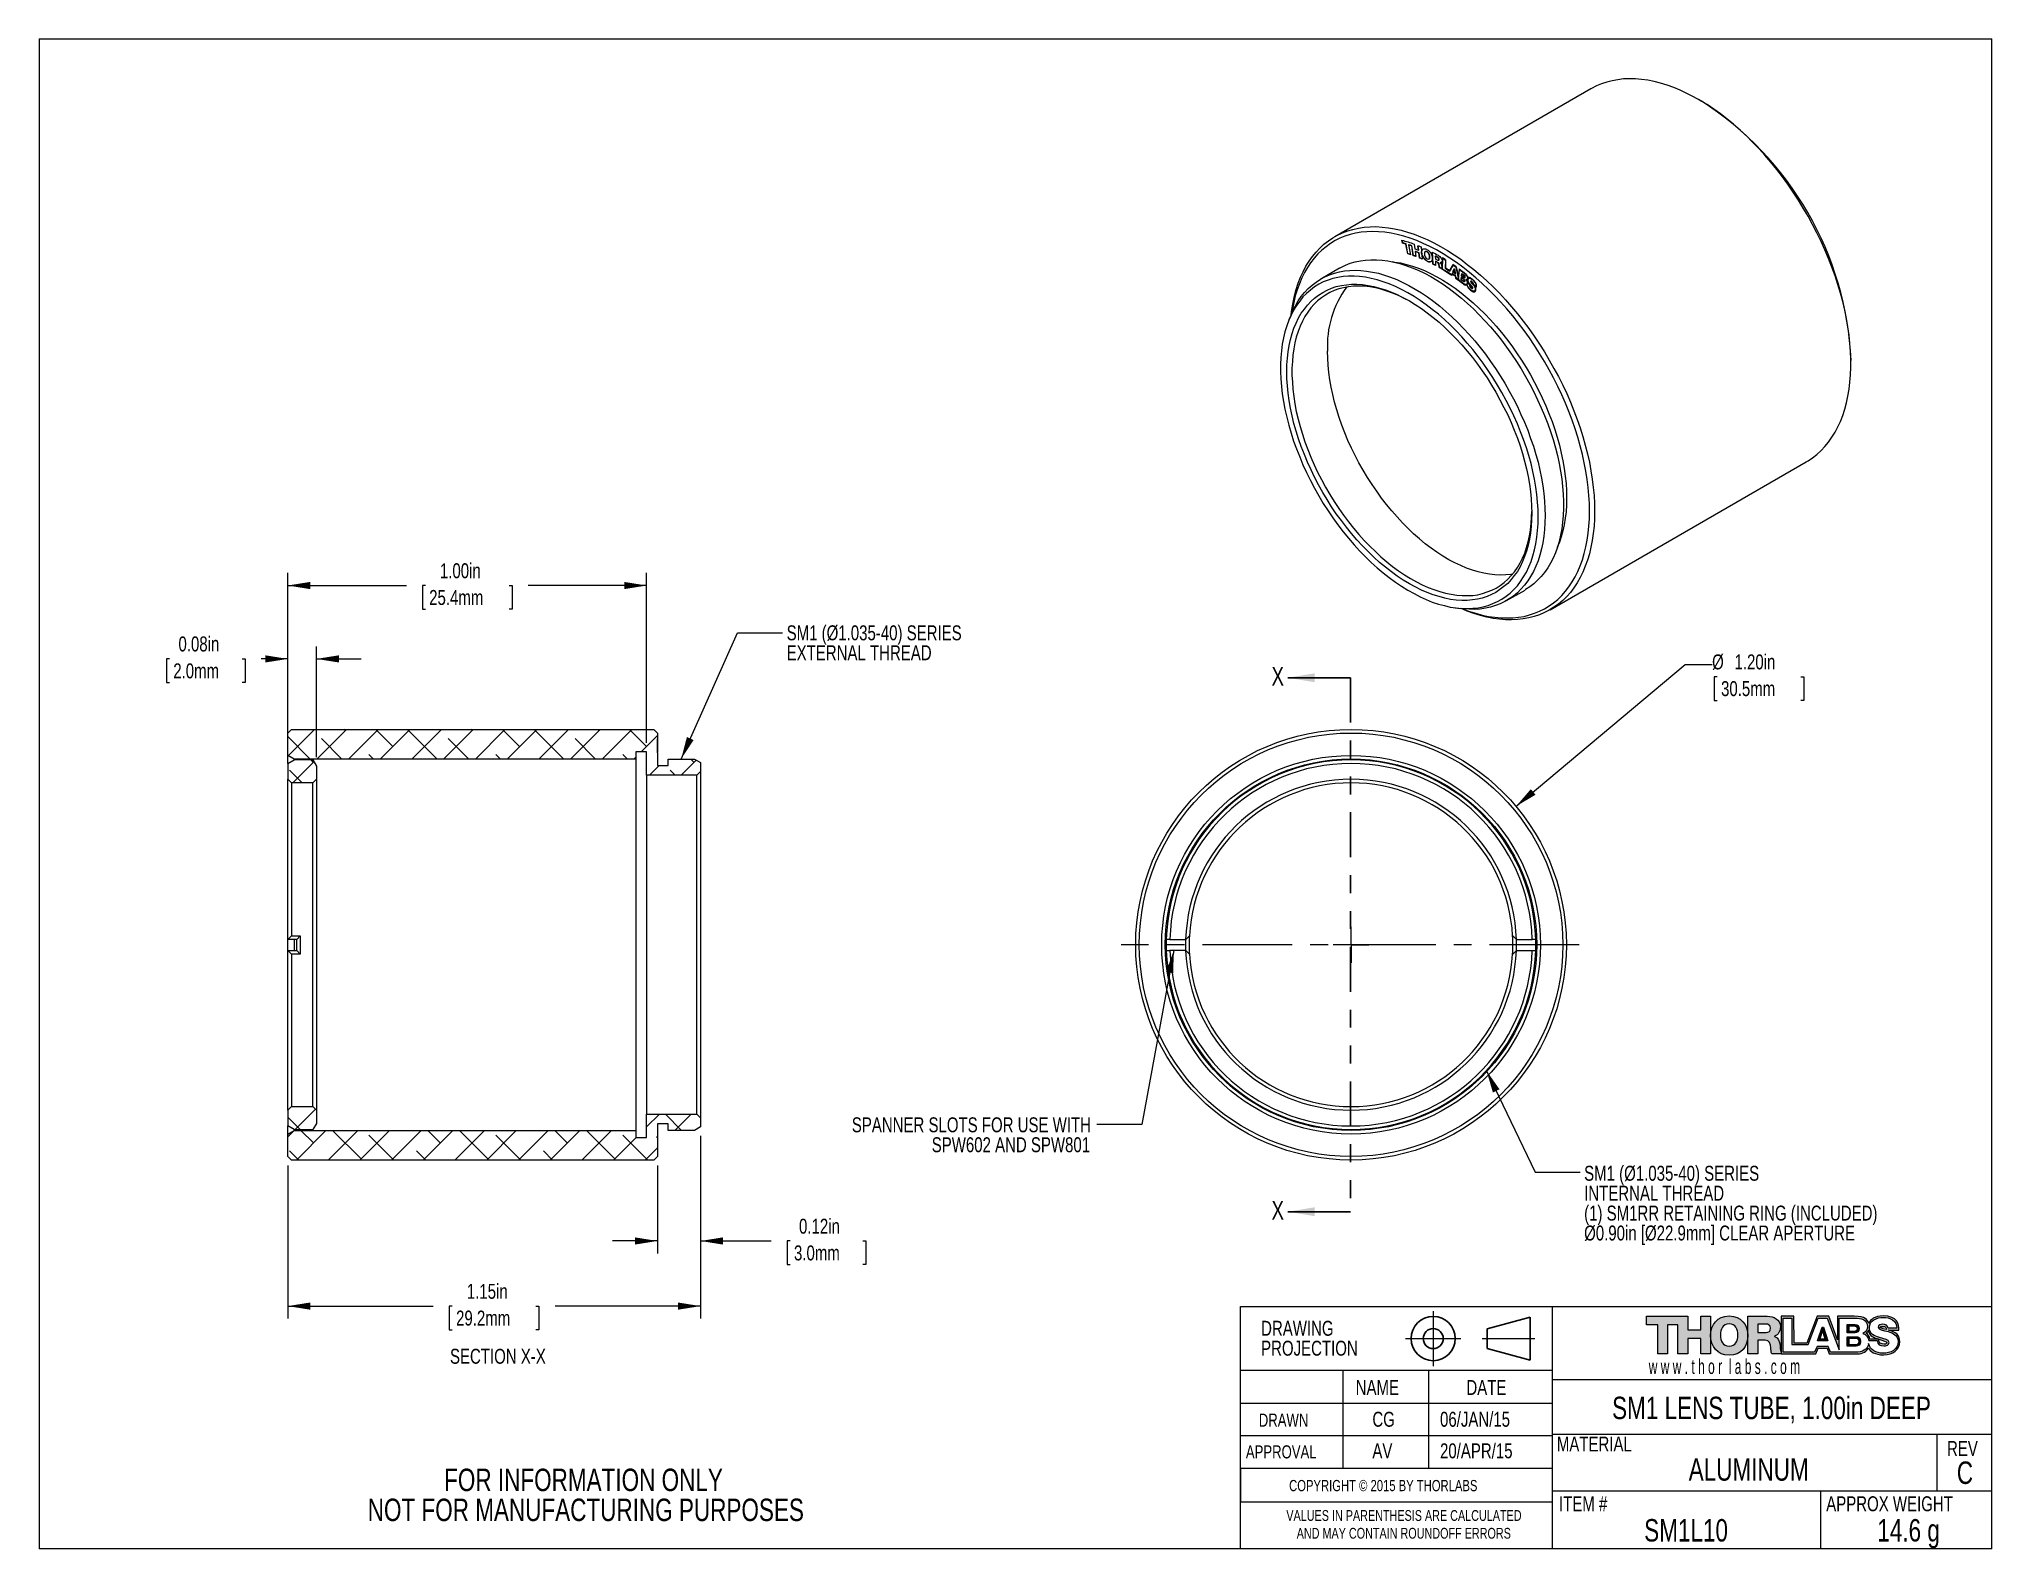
# Model space of a CAD drawing. Header units: inches. Extents: x 0.1 to 10.9, y 0 to 8.5.
import ezdxf

# ---------------------------------------------------------------- set-up
doc = ezdxf.new("R2010")
doc.units = ezdxf.units.IN
doc.header["$MEASUREMENT"] = 0
doc.header["$PDSIZE"] = -1
doc.linetypes.add('CENTERX2', pattern=[0.8, 0.5, -0.1, 0.1, -0.1])
doc.linetypes.add('PHANTOM', pattern=[0.5, 0.25, -0.05, 0.05, -0.05, 0.05, -0.05])
doc.styles.add('SLDTEXTSTYLE0', font='TXT', dxfattribs={"width": 0.75})
doc.styles.add('SLDTEXTSTYLE1', font='TXT', dxfattribs={"width": 0.6})
doc.dimstyles.new('SLDDIMSTYLE0', dxfattribs={"dimtxt": 0.083333, "dimasz": 0.125, "dimexe": 0, "dimexo": 0.0625, "dimgap": 0.020833, "dimtad": 0, "dimtih": 1, "dimtoh": 1, "dimlfac": 0.5, "dimrnd": 1e-09, "dimzin": 4, "dimdsep": 46, "dimtxsty": 'SLDTEXTSTYLE0', "dimsah": 1, "dimcen": 0, "dimadec": 0, "dimazin": 1, "dimtfac": 1, "dimtofl": 0, "dimtmove": 0, "dimatfit": 3, "dimfxl": 1, "dimfrac": 2, "dimtolj": 1, "dimtzin": 12, "dimarcsym": 0})
doc.dimstyles.new('SLDDIMSTYLE1', dxfattribs={"dimtxt": 0.18, "dimasz": 0.125, "dimexe": 0, "dimexo": 0.0625, "dimgap": 0, "dimtad": 0, "dimtih": 1, "dimtoh": 1, "dimdec": 0, "dimrnd": 1e-09, "dimzin": 0, "dimdsep": 46, "dimtxsty": 'Standard', "dimsah": 1, "dimcen": 0.09, "dimadec": 0, "dimazin": 0, "dimtfac": 0.125, "dimtdec": 0, "dimtofl": 0, "dimtmove": 0, "dimatfit": 3, "dimfxl": 1, "dimfrac": 2, "dimtolj": 1, "dimtzin": 0, "dimarcsym": 0})
doc.dimstyles.new('SLDDIMSTYLE2', dxfattribs={"dimtxt": 0.083333, "dimasz": 0.125, "dimexe": 0, "dimexo": 0.0625, "dimgap": 0.020833, "dimtad": 0, "dimtih": 1, "dimtoh": 1, "dimlfac": 0.5, "dimrnd": 1e-09, "dimzin": 12, "dimdsep": 46, "dimtxsty": 'SLDTEXTSTYLE0', "dimsah": 1, "dimcen": 0.09, "dimadec": 0, "dimazin": 3, "dimtfac": 1, "dimtofl": 0, "dimtmove": 0, "dimatfit": 3, "dimfxl": 1, "dimfrac": 2, "dimtolj": 1, "dimtzin": 12, "dimarcsym": 0})
doc.dimstyles.new('SLDDIMSTYLE3', dxfattribs={"dimtxt": 0.083333, "dimasz": 0.125, "dimexe": 0, "dimexo": 0.0625, "dimgap": 0.020833, "dimtad": 0, "dimtih": 1, "dimtoh": 1, "dimlfac": 0.5, "dimrnd": 1e-09, "dimdsep": 46, "dimtxsty": 'SLDTEXTSTYLE0', "dimsah": 1, "dimcen": 0.09, "dimadec": 0, "dimazin": 2, "dimtfac": 1, "dimtmove": 0, "dimatfit": 0, "dimfxl": 1, "dimfrac": 2, "dimtolj": 1, "dimtzin": 12, "dimarcsym": 0})
doc.dimstyles.new('SLDDIMSTYLE4', dxfattribs={"dimtxt": 0.083333, "dimasz": 0.125, "dimexe": 0, "dimexo": 0.0625, "dimgap": 0.020833, "dimtad": 0, "dimtih": 1, "dimtoh": 1, "dimlfac": 0.5, "dimrnd": 1e-09, "dimzin": 4, "dimdsep": 46, "dimtxsty": 'SLDTEXTSTYLE0', "dimsah": 1, "dimcen": 0.09, "dimadec": 0, "dimazin": 1, "dimtfac": 1, "dimtofl": 0, "dimtmove": 0, "dimatfit": 3, "dimfxl": 1, "dimfrac": 2, "dimtolj": 1, "dimtzin": 12, "dimarcsym": 0})

msp = doc.modelspace()

# ---------------------------------------------------------------- texts
at = {"color": 7, "linetype": 'Continuous', "char_height": 0.104, "attachment_point": 1, "style": 'SLDTEXTSTYLE0'}
for insert in [(6.93, 4.951), (6.93, 1.975)]:
    msp.add_mtext('X', dxfattribs=dict(at, insert=insert))
at = {"color": 7, "linetype": 'Continuous', "lineweight": 0}
for s, insert, char_height, attachment_point, style in [('SECTION X-X', (2.619, 1.151), 0.08333, 2, 'SLDTEXTSTYLE0'), ('w w w . t h o r  l a b s . c o m', (9.032, 1.094), 0.08333, 1, 'SLDTEXTSTYLE1'), ('NAME', (7.399, 0.977), 0.0833, 1, 'SLDTEXTSTYLE0'), ('DATE', (8.016, 0.977), 0.0833, 1, 'SLDTEXTSTYLE0'), ('SM1 LENS TUBE, 1.00in DEEP', (9.716, 0.884), 0.125, 2, 'SLDTEXTSTYLE0'), ('DRAWN', (6.859, 0.79), 0.0729, 1, 'SLDTEXTSTYLE0'), ('CG', (7.492, 0.8), 0.0833, 1, 'SLDTEXTSTYLE0'), ('06/JAN/15', (7.869, 0.8), 0.0833, 1, 'SLDTEXTSTYLE0'), ('MATERIAL', (8.52, 0.662), 0.0833, 1, 'SLDTEXTSTYLE0'), ('APPROVAL', (6.787, 0.613), 0.0729, 1, 'SLDTEXTSTYLE0'), ('AV', (7.492, 0.624), 0.0833, 1, 'SLDTEXTSTYLE0'), ('20/APR/15', (7.869, 0.624), 0.0833, 1, 'SLDTEXTSTYLE0'), ('REV', (10.694, 0.637), 0.0833, 1, 'SLDTEXTSTYLE0'), ('ALUMINUM', (9.589, 0.541), 0.125, 2, 'SLDTEXTSTYLE0'), ('C', (10.794, 0.523), 0.125, 2, 'SLDTEXTSTYLE0'), ('COPYRIGHT © 2015 BY THORLABS', (7.028, 0.42), 0.0625, 1, 'SLDTEXTSTYLE0'), ('ITEM #', (8.532, 0.329), 0.0833, 1, 'SLDTEXTSTYLE0'), ('APPROX WEIGHT', (10.021, 0.329), 0.08333, 1, 'SLDTEXTSTYLE0'), ('SM1L10', (9.24, 0.202), 0.125, 2, 'SLDTEXTSTYLE0'), ('14.6 g', (10.48, 0.202), 0.125, 2, 'SLDTEXTSTYLE0')]:
    msp.add_mtext(s, dxfattribs=dict(at, insert=insert, char_height=char_height, attachment_point=attachment_point, style=style))

# ---------------------------------------------------------------- blocks, each defined once
blk = doc.blocks.new('Third Angle Projection Block')
at = {"color": 7, "linetype": 'CENTERX2', "lineweight": 0}
for p, q in [((3.995, 0.938), (3.995, 0.554)), ((3.803, 0.746), (4.187, 0.746)), ((4.336, 0.746), (4.703, 0.746))]:
    blk.add_line(p, q, dxfattribs=at)
at = {"color": 7, "linetype": 'Continuous', "lineweight": 30}
for p, q in [((4.67, 0.896), (4.37, 0.815)), ((4.67, 0.596), (4.67, 0.896)), ((4.37, 0.815), (4.37, 0.676)), ((4.37, 0.676), (4.67, 0.596))]:
    blk.add_line(p, q, dxfattribs=at)
for radius in [0.154, 0.0696]:
    blk.add_circle((3.995, 0.746), radius, dxfattribs=at)
at = {"color": 7, "linetype": 'Continuous', "lineweight": 0}
blk.add_point((3.995, 0.746), dxfattribs=at)
blk = doc.blocks.new('THORLABS LOGO1')
at = {"linetype": 'Continuous'}
blk.add_hatch(color=7, dxfattribs=at).paths.add_polyline_path([(2.398, 1.664), (2.398, 1.97), (2.618, 1.97), (2.618, 1.13), (2.398, 1.13), (2.398, 1.476), (2.109, 1.476), (2.109, 1.13), (1.889, 1.13), (1.889, 1.782), (1.661, 1.782), (1.661, 1.13), (1.441, 1.13), (1.441, 1.782), (1.189, 1.782), (1.189, 1.97), (2.109, 1.97), (2.109, 1.664)], flags=0)
h = blk.add_hatch(color=7, dxfattribs=at)
edge = h.paths.add_edge_path(flags=0)
edge.add_spline(control_points=[(3.034, 1.1), (3.3, 1.101), (3.45, 1.295), (3.449, 1.539), (3.449, 1.783), (3.298, 1.976), (3.032, 1.976)], knot_values=[0, 0, 0, 0, 1, 1, 1, 2, 2, 2, 2], weights=[1, 1, 1, 1, 1, 1, 1], degree=3, periodic=0)
edge.add_spline(control_points=[(3.032, 1.976), (2.768, 1.975), (2.619, 1.782), (2.619, 1.54)], knot_values=[3.002118, 3.002118, 3.002118, 3.002118, 4, 4, 4, 4], weights=[1, 1, 1, 1], degree=3, periodic=0)
edge.add_spline(control_points=[(2.619, 1.54), (2.619, 1.54), (2.619, 1.539), (2.619, 1.539), (2.618, 1.295), (2.768, 1.101), (3.034, 1.1)], knot_values=[2, 2, 2, 2, 2.002118, 2.002118, 2.002118, 3.002118, 3.002118, 3.002118, 3.002118], weights=[1, 1, 1, 1, 1, 1, 1], degree=3, periodic=0)
edge = h.paths.add_edge_path(flags=0)
edge.add_spline(control_points=[(3.033, 1.301), (2.891, 1.301), (2.837, 1.426), (2.837, 1.551)], knot_values=[3, 3, 3, 3, 4, 4, 4, 4], weights=[1, 1, 1, 1], degree=3, periodic=0)
edge.add_spline(control_points=[(2.837, 1.551), (2.837, 1.676), (2.891, 1.801), (3.033, 1.801)], knot_values=[2, 2, 2, 2, 3, 3, 3, 3], weights=[1, 1, 1, 1], degree=3, periodic=0)
edge.add_spline(control_points=[(3.033, 1.801), (3.175, 1.801), (3.229, 1.676), (3.229, 1.551)], knot_values=[1, 1, 1, 1, 2, 2, 2, 2], weights=[1, 1, 1, 1], degree=3, periodic=0)
edge.add_spline(control_points=[(3.229, 1.551), (3.229, 1.426), (3.175, 1.301), (3.033, 1.301)], knot_values=[0, 0, 0, 0, 1, 1, 1, 1], weights=[1, 1, 1, 1], degree=3, periodic=0)
h = blk.add_hatch(color=7, dxfattribs=at)
edge = h.paths.add_edge_path(flags=0)
edge.add_line((3.45, 1.13), (3.45, 1.97))
edge.add_line((3.45, 1.97), (3.88, 1.97))
edge.add_spline(control_points=[(3.88, 1.97), (4.029, 1.97), (4.175, 1.903), (4.175, 1.734)], knot_values=[1, 1, 1, 1, 2, 2, 2, 2], weights=[1, 1, 1, 1], degree=3, periodic=0)
edge.add_spline(control_points=[(4.175, 1.734), (4.175, 1.643), (4.132, 1.557), (4.043, 1.523)], knot_values=[2, 2, 2, 2, 3, 3, 3, 3], weights=[1, 1, 1, 1], degree=3, periodic=0)
edge.add_line((4.043, 1.523), (4.043, 1.521))
edge.add_spline(control_points=[(4.043, 1.521), (4.133, 1.499), (4.159, 1.399), (4.166, 1.319)], knot_values=[4, 4, 4, 4, 5, 5, 5, 5], weights=[1, 1, 1, 1], degree=3, periodic=0)
edge.add_spline(control_points=[(4.166, 1.319), (4.169, 1.293), (4.173, 1.219), (4.188, 1.17)], knot_values=[5, 5, 5, 5, 5.740443, 5.740443, 5.740443, 5.740443], weights=[1, 1, 1, 1], degree=3, periodic=0)
edge.add_line((4.188, 1.17), (4.188, 1.13))
edge.add_line((4.188, 1.13), (3.984, 1.13))
edge.add_spline(control_points=[(3.984, 1.13), (3.965, 1.158), (3.962, 1.241), (3.959, 1.264)], knot_values=[7, 7, 7, 7, 8, 8, 8, 8], weights=[1, 1, 1, 1], degree=3, periodic=0)
edge.add_spline(control_points=[(3.959, 1.264), (3.953, 1.349), (3.939, 1.436), (3.836, 1.436)], knot_values=[8, 8, 8, 8, 9, 9, 9, 9], weights=[1, 1, 1, 1], degree=3, periodic=0)
edge.add_line((3.836, 1.436), (3.67, 1.436))
edge.add_line((3.67, 1.436), (3.67, 1.13))
edge.add_line((3.67, 1.13), (3.45, 1.13))
edge = h.paths.add_edge_path(flags=0)
edge.add_line((3.845, 1.796), (3.67, 1.796))
edge.add_line((3.67, 1.796), (3.67, 1.606))
edge.add_line((3.67, 1.606), (3.854, 1.606))
edge.add_spline(control_points=[(3.854, 1.606), (3.92, 1.606), (3.956, 1.642), (3.956, 1.705)], knot_values=[1, 1, 1, 1, 2, 2, 2, 2], weights=[1, 1, 1, 1], degree=3, periodic=0)
edge.add_spline(control_points=[(3.956, 1.705), (3.956, 1.768), (3.906, 1.796), (3.845, 1.796)], knot_values=[2, 2, 2, 2, 3, 3, 3, 3], weights=[1, 1, 1, 1], degree=3, periodic=0)
h = blk.add_hatch(color=7, dxfattribs=at)
edge = h.paths.add_edge_path(flags=0)
edge.add_spline(control_points=[(6.142, 1.818), (6.107, 1.886), (6.086, 1.97), (5.816, 1.97)], knot_values=[4, 4, 4, 4, 5, 5, 5, 5], weights=[1, 1, 1, 1], degree=3, periodic=0)
edge.add_line((5.816, 1.97), (5.445, 1.97))
edge.add_line((5.445, 1.97), (5.445, 1.447))
edge.add_line((5.445, 1.447), (5.251, 1.97))
edge.add_line((5.251, 1.97), (4.991, 1.97))
edge.add_line((4.991, 1.97), (4.765, 1.372))
edge.add_line((4.765, 1.372), (4.478, 1.37))
edge.add_line((4.478, 1.37), (4.474, 1.97))
edge.add_line((4.474, 1.97), (4.188, 1.97))
edge.add_line((4.188, 1.97), (4.188, 1.13))
edge.add_line((4.188, 1.13), (4.963, 1.132))
edge.add_line((4.963, 1.132), (5.013, 1.256))
edge.add_line((5.013, 1.256), (5.217, 1.256))
edge.add_line((5.217, 1.256), (5.265, 1.132))
edge.add_line((5.265, 1.132), (5.893, 1.132))
edge.add_spline(control_points=[(5.893, 1.132), (6.005, 1.134), (6.109, 1.187), (6.141, 1.265)], knot_values=[19, 19, 19, 19, 20, 20, 20, 20], weights=[1, 1, 1, 1], degree=3, periodic=0)
edge.add_spline(control_points=[(6.141, 1.265), (6.171, 1.187), (6.276, 1.109), (6.48, 1.109)], knot_values=[20, 20, 20, 20, 21, 21, 21, 21], weights=[1, 1, 1, 1], degree=3, periodic=0)
edge.add_spline(control_points=[(6.48, 1.109), (6.684, 1.109), (6.835, 1.233), (6.835, 1.396)], knot_values=[21, 21, 21, 21, 22, 22, 22, 22], weights=[1, 1, 1, 1], degree=3, periodic=0)
edge.add_spline(control_points=[(6.835, 1.396), (6.835, 1.561), (6.74, 1.62), (6.588, 1.66)], knot_values=[22, 22, 22, 22, 23, 23, 23, 23], weights=[1, 1, 1, 1], degree=3, periodic=0)
edge.add_spline(control_points=[(6.588, 1.66), (6.586, 1.661), (6.584, 1.661), (6.582, 1.662)], knot_values=[0, 0, 0, 0, 1, 1, 1, 1], weights=[1, 1, 1, 1], degree=3, periodic=0)
edge.add_line((6.582, 1.662), (6.814, 1.66))
edge.add_spline(control_points=[(6.814, 1.66), (6.814, 1.782), (6.79, 1.978), (6.464, 1.978)], knot_values=[2, 2, 2, 2, 3, 3, 3, 3], weights=[1, 1, 1, 1], degree=3, periodic=0)
edge.add_spline(control_points=[(6.464, 1.978), (6.274, 1.978), (6.18, 1.886), (6.142, 1.818)], knot_values=[3, 3, 3, 3, 4, 4, 4, 4], weights=[1, 1, 1, 1], degree=3, periodic=0)
edge = h.paths.add_edge_path(flags=0)
edge.add_spline(control_points=[(6.548, 1.382), (6.539, 1.345), (6.512, 1.334), (6.441, 1.354)], knot_values=[4, 4, 4, 4, 5, 5, 5, 5], weights=[1, 1, 1, 1], degree=3, periodic=0)
edge.add_spline(control_points=[(6.441, 1.354), (6.367, 1.374), (6.366, 1.415), (6.366, 1.46)], knot_values=[5, 5, 5, 5, 6, 6, 6, 6], weights=[1, 1, 1, 1], degree=3, periodic=0)
edge.add_spline(control_points=[(6.366, 1.46), (6.459, 1.433), (6.553, 1.401), (6.548, 1.382)], knot_values=[3, 3, 3, 3, 4, 4, 4, 4], weights=[1, 1, 1, 1], degree=3, periodic=0)
edge = h.paths.add_edge_path(flags=0)
edge.add_spline(control_points=[(6.114, 1.739), (6.114, 1.671), (6.074, 1.616), (6.014, 1.587)], knot_values=[17, 17, 17, 17, 18, 18, 18, 18], weights=[1, 1, 1, 1], degree=3, periodic=0)
edge.add_spline(control_points=[(6.014, 1.587), (6.089, 1.565), (6.137, 1.504), (6.144, 1.427)], knot_values=[18, 18, 18, 18, 19, 19, 19, 19], weights=[1, 1, 1, 1], degree=3, periodic=0)
edge.add_line((6.144, 1.427), (6.333, 1.427))
edge.add_spline(control_points=[(6.333, 1.427), (6.337, 1.338), (6.393, 1.309), (6.477, 1.309)], knot_values=[20, 20, 20, 20, 21, 21, 21, 21], weights=[1, 1, 1, 1], degree=3, periodic=0)
edge.add_spline(control_points=[(6.477, 1.309), (6.536, 1.309), (6.598, 1.33), (6.598, 1.386)], knot_values=[21, 21, 21, 21, 22, 22, 22, 22], weights=[1, 1, 1, 1], degree=3, periodic=0)
edge.add_spline(control_points=[(6.598, 1.386), (6.598, 1.453), (6.489, 1.466), (6.38, 1.496)], knot_values=[22, 22, 22, 22, 23, 23, 23, 23], weights=[1, 1, 1, 1], degree=3, periodic=0)
edge.add_spline(control_points=[(6.38, 1.496), (6.271, 1.527), (6.158, 1.576), (6.158, 1.715)], knot_values=[23, 23, 23, 23, 24, 24, 24, 24], weights=[1, 1, 1, 1], degree=3, periodic=0)
edge.add_spline(control_points=[(6.158, 1.715), (6.158, 1.88), (6.325, 1.945), (6.467, 1.945)], knot_values=[24, 24, 24, 24, 25, 25, 25, 25], weights=[1, 1, 1, 1], degree=3, periodic=0)
edge.add_spline(control_points=[(6.467, 1.945), (6.618, 1.945), (6.77, 1.872), (6.771, 1.701)], knot_values=[25, 25, 25, 25, 26, 26, 26, 26], weights=[1, 1, 1, 1], degree=3, periodic=0)
edge.add_line((6.771, 1.701), (6.574, 1.701))
edge.add_spline(control_points=[(6.574, 1.701), (6.577, 1.77), (6.512, 1.792), (6.451, 1.792)], knot_values=[27, 27, 27, 27, 28, 28, 28, 28], weights=[1, 1, 1, 1], degree=3, periodic=0)
edge.add_spline(control_points=[(6.451, 1.792), (6.409, 1.792), (6.355, 1.777), (6.355, 1.727)], knot_values=[28, 28, 28, 28, 29, 29, 29, 29], weights=[1, 1, 1, 1], degree=3, periodic=0)
edge.add_spline(control_points=[(6.355, 1.727), (6.355, 1.669), (6.465, 1.659), (6.576, 1.628)], knot_values=[29, 29, 29, 29, 30, 30, 30, 30], weights=[1, 1, 1, 1], degree=3, periodic=0)
edge.add_spline(control_points=[(6.576, 1.628), (6.685, 1.597), (6.796, 1.546), (6.796, 1.41)], knot_values=[30, 30, 30, 30, 31, 31, 31, 31], weights=[1, 1, 1, 1], degree=3, periodic=0)
edge.add_spline(control_points=[(6.796, 1.41), (6.796, 1.218), (6.632, 1.147), (6.465, 1.147)], knot_values=[31, 31, 31, 31, 32, 32, 32, 32], weights=[1, 1, 1, 1], degree=3, periodic=0)
edge.add_spline(control_points=[(6.465, 1.147), (6.311, 1.147), (6.172, 1.216), (6.142, 1.364)], knot_values=[0, 0, 0, 0, 1, 1, 1, 1], weights=[1, 1, 1, 1], degree=3, periodic=0)
edge.add_spline(control_points=[(6.142, 1.364), (6.122, 1.22), (5.998, 1.169), (5.849, 1.169)], knot_values=[1, 1, 1, 1, 2, 2, 2, 2], weights=[1, 1, 1, 1], degree=3, periodic=0)
edge.add_line((5.849, 1.169), (5.294, 1.169))
edge.add_line((5.294, 1.169), (5.238, 1.298))
edge.add_line((5.238, 1.298), (4.992, 1.298))
edge.add_line((4.992, 1.298), (4.935, 1.17))
edge.add_line((4.935, 1.17), (4.233, 1.17))
edge.add_line((4.233, 1.17), (4.233, 1.929))
edge.add_line((4.233, 1.929), (4.431, 1.929))
edge.add_line((4.431, 1.929), (4.431, 1.342))
edge.add_line((4.431, 1.342), (4.795, 1.342))
edge.add_line((4.795, 1.342), (5.015, 1.929))
edge.add_line((5.015, 1.929), (5.216, 1.929))
edge.add_line((5.216, 1.929), (5.484, 1.222))
edge.add_line((5.484, 1.222), (5.484, 1.929))
edge.add_line((5.484, 1.929), (5.84, 1.929))
edge.add_spline(control_points=[(5.84, 1.929), (5.97, 1.931), (6.114, 1.897), (6.114, 1.739)], knot_values=[16, 16, 16, 16, 17, 17, 17, 17], weights=[1, 1, 1, 1], degree=3, periodic=0)
edge = h.paths.add_edge_path(flags=0)
edge.add_line((6.361, 1.462), (6.17, 1.462))
edge.add_spline(control_points=[(6.17, 1.462), (6.17, 1.519), (6.12, 1.569), (6.089, 1.59)], knot_values=[8, 8, 8, 8, 9, 9, 9, 9], weights=[1, 1, 1, 1], degree=3, periodic=0)
edge.add_spline(control_points=[(6.089, 1.59), (6.104, 1.608), (6.128, 1.626), (6.136, 1.658)], knot_values=[9, 9, 9, 9, 10, 10, 10, 10], weights=[1, 1, 1, 1], degree=3, periodic=0)
edge.add_spline(control_points=[(6.136, 1.658), (6.136, 1.569), (6.219, 1.501), (6.324, 1.472)], knot_values=[10, 10, 10, 10, 11, 11, 11, 11], weights=[1, 1, 1, 1], degree=3, periodic=0)
edge.add_spline(control_points=[(6.324, 1.472), (6.336, 1.469), (6.349, 1.465), (6.361, 1.462)], knot_values=[0, 0, 0, 0, 1, 1, 1, 1], weights=[1, 1, 1, 1], degree=3, periodic=0)
edge = h.paths.add_edge_path(flags=0)
edge.add_spline(control_points=[(6.466, 1.742), (6.511, 1.74), (6.526, 1.731), (6.53, 1.704)], knot_values=[2, 2, 2, 2, 3, 3, 3, 3], weights=[1, 1, 1, 1], degree=3, periodic=0)
edge.add_spline(control_points=[(6.53, 1.704), (6.532, 1.693), (6.532, 1.686), (6.532, 1.672)], knot_values=[3, 3, 3, 3, 4, 4, 4, 4], weights=[1, 1, 1, 1], degree=3, periodic=0)
edge.add_spline(control_points=[(6.532, 1.672), (6.427, 1.699), (6.398, 1.703), (6.398, 1.726)], knot_values=[0, 0, 0, 0, 1, 1, 1, 1], weights=[1, 1, 1, 1], degree=3, periodic=0)
edge.add_spline(control_points=[(6.398, 1.726), (6.398, 1.736), (6.444, 1.742), (6.466, 1.742)], knot_values=[1, 1, 1, 1, 2, 2, 2, 2], weights=[1, 1, 1, 1], degree=3, periodic=0)
h = blk.add_hatch(color=7, dxfattribs=at)
edge = h.paths.add_edge_path(flags=0)
edge.add_line((5.665, 1.602), (5.665, 1.786))
edge.add_line((5.665, 1.786), (5.841, 1.786))
edge.add_spline(control_points=[(5.841, 1.786), (5.889, 1.786), (5.934, 1.763), (5.934, 1.693)], knot_values=[1, 1, 1, 1, 2, 2, 2, 2], weights=[1, 1, 1, 1], degree=3, periodic=0)
edge.add_spline(control_points=[(5.934, 1.693), (5.934, 1.625), (5.88, 1.602), (5.841, 1.602)], knot_values=[2, 2, 2, 2, 3, 3, 3, 3], weights=[1, 1, 1, 1], degree=3, periodic=0)
edge.add_line((5.841, 1.602), (5.665, 1.602))
edge = h.paths.add_edge_path(flags=0)
edge.add_spline(control_points=[(5.891, 1.692), (5.891, 1.732), (5.859, 1.745), (5.826, 1.745)], knot_values=[3, 3, 3, 3, 4, 4, 4, 4], weights=[1, 1, 1, 1], degree=3, periodic=0)
edge.add_line((5.826, 1.745), (5.703, 1.745))
edge.add_line((5.703, 1.745), (5.703, 1.639))
edge.add_line((5.703, 1.639), (5.826, 1.639))
edge.add_spline(control_points=[(5.826, 1.639), (5.853, 1.639), (5.891, 1.652), (5.891, 1.692)], knot_values=[2, 2, 2, 2, 3, 3, 3, 3], weights=[1, 1, 1, 1], degree=3, periodic=0)
h = blk.add_hatch(color=7, dxfattribs=at)
h.paths.add_polyline_path([(5.003, 1.425), (5.229, 1.425), (5.133, 1.729), (5.102, 1.729)], flags=0)
h.paths.add_polyline_path([(5.056, 1.466), (5.115, 1.649), (5.173, 1.466)], flags=0)
h = blk.add_hatch(color=7, dxfattribs=at)
edge = h.paths.add_edge_path(flags=0)
edge.add_line((5.665, 1.302), (5.665, 1.514))
edge.add_line((5.665, 1.514), (5.86, 1.514))
edge.add_spline(control_points=[(5.86, 1.514), (5.913, 1.514), (5.963, 1.488), (5.963, 1.407)], knot_values=[1, 1, 1, 1, 2, 2, 2, 2], weights=[1, 1, 1, 1], degree=3, periodic=0)
edge.add_spline(control_points=[(5.963, 1.407), (5.963, 1.329), (5.904, 1.302), (5.86, 1.302)], knot_values=[2, 2, 2, 2, 3, 3, 3, 3], weights=[1, 1, 1, 1], degree=3, periodic=0)
edge.add_line((5.86, 1.302), (5.665, 1.302))
edge = h.paths.add_edge_path(flags=0)
edge.add_spline(control_points=[(5.927, 1.406), (5.927, 1.458), (5.889, 1.475), (5.849, 1.475)], knot_values=[3, 3, 3, 3, 4, 4, 4, 4], weights=[1, 1, 1, 1], degree=3, periodic=0)
edge.add_line((5.849, 1.475), (5.702, 1.475))
edge.add_line((5.702, 1.475), (5.702, 1.338))
edge.add_line((5.702, 1.338), (5.849, 1.338))
edge.add_spline(control_points=[(5.849, 1.338), (5.882, 1.338), (5.927, 1.355), (5.927, 1.406)], knot_values=[2, 2, 2, 2, 3, 3, 3, 3], weights=[1, 1, 1, 1], degree=3, periodic=0)
at = {"color": 7, "linetype": 'Continuous', "lineweight": 0}
for p, q in [((1.189, 1.782), (1.189, 1.97)), ((1.189, 1.97), (2.109, 1.97)), ((1.441, 1.782), (1.189, 1.782)), ((1.441, 1.13), (1.441, 1.782)), ((1.889, 1.782), (1.661, 1.782)), ((1.661, 1.782), (1.661, 1.13)), ((1.889, 1.13), (1.889, 1.782)), ((2.109, 1.97), (2.109, 1.664)), ((2.398, 1.664), (2.398, 1.97)), ((2.398, 1.97), (2.618, 1.97)), ((2.618, 1.97), (2.618, 1.13)), ((3.45, 1.97), (3.88, 1.97)), ((3.45, 1.13), (3.45, 1.97)), ((3.845, 1.796), (3.67, 1.796)), ((3.67, 1.796), (3.67, 1.606)), ((4.474, 1.97), (4.188, 1.97)), ((4.188, 1.97), (4.188, 1.13)), ((4.233, 1.17), (4.233, 1.929)), ((4.233, 1.929), (4.431, 1.929)), ((4.431, 1.929), (4.431, 1.342)), ((4.478, 1.37), (4.474, 1.97)), ((4.991, 1.97), (4.765, 1.372)), ((4.795, 1.342), (5.015, 1.929)), ((5.251, 1.97), (4.991, 1.97)), ((5.015, 1.929), (5.216, 1.929)), ((5.216, 1.929), (5.484, 1.222)), ((5.445, 1.447), (5.251, 1.97)), ((5.816, 1.97), (5.445, 1.97)), ((5.445, 1.97), (5.445, 1.447)), ((5.484, 1.222), (5.484, 1.929)), ((5.484, 1.929), (5.84, 1.929)), ((5.665, 1.786), (5.841, 1.786)), ((5.665, 1.602), (5.665, 1.786)), ((5.703, 1.745), (5.703, 1.639)), ((5.826, 1.745), (5.703, 1.745)), ((2.109, 1.664), (2.398, 1.664)), ((2.398, 1.476), (2.109, 1.476)), ((2.109, 1.476), (2.109, 1.13)), ((2.398, 1.13), (2.398, 1.476)), ((3.67, 1.606), (3.854, 1.606)), ((3.836, 1.436), (3.67, 1.436)), ((3.67, 1.436), (3.67, 1.13)), ((4.043, 1.523), (4.043, 1.521)), ((4.431, 1.342), (4.795, 1.342)), ((4.765, 1.372), (4.478, 1.37)), ((5.003, 1.425), (5.102, 1.729)), ((5.229, 1.425), (5.003, 1.425)), ((5.115, 1.649), (5.056, 1.466)), ((5.056, 1.466), (5.173, 1.466)), ((5.102, 1.729), (5.133, 1.729)), ((5.173, 1.466), (5.115, 1.649)), ((5.133, 1.729), (5.229, 1.425)), ((5.841, 1.602), (5.665, 1.602)), ((5.665, 1.514), (5.86, 1.514)), ((5.665, 1.302), (5.665, 1.514)), ((5.702, 1.475), (5.702, 1.338)), ((5.849, 1.475), (5.702, 1.475)), ((5.702, 1.338), (5.849, 1.338)), ((5.703, 1.639), (5.826, 1.639)), ((6.144, 1.427), (6.333, 1.427)), ((6.361, 1.462), (6.17, 1.462)), ((6.771, 1.701), (6.574, 1.701)), ((6.582, 1.662), (6.814, 1.66)), ((1.661, 1.13), (1.441, 1.13)), ((2.109, 1.13), (1.889, 1.13)), ((2.618, 1.13), (2.398, 1.13)), ((3.67, 1.13), (3.45, 1.13)), ((4.188, 1.13), (3.984, 1.13)), ((4.188, 1.17), (4.188, 1.13)), ((4.188, 1.13), (4.963, 1.132)), ((4.935, 1.17), (4.233, 1.17)), ((4.992, 1.298), (4.935, 1.17)), ((4.963, 1.132), (5.013, 1.256)), ((5.238, 1.298), (4.992, 1.298)), ((5.013, 1.256), (5.217, 1.256)), ((5.217, 1.256), (5.265, 1.132)), ((5.294, 1.169), (5.238, 1.298)), ((5.265, 1.132), (5.893, 1.132)), ((5.849, 1.169), (5.294, 1.169)), ((5.86, 1.302), (5.665, 1.302))]:
    blk.add_line(p, q, dxfattribs=at)
at = {"color": 8, "linetype": 'Continuous', "lineweight": 0}
for points in [[(2.619, 1.54), (2.619, 1.782), (2.768, 1.975), (3.032, 1.976)], [(3.033, 1.801), (2.891, 1.801), (2.837, 1.676), (2.837, 1.551)], [(3.229, 1.551), (3.229, 1.676), (3.175, 1.801), (3.033, 1.801)], [(3.956, 1.705), (3.956, 1.768), (3.906, 1.796), (3.845, 1.796)], [(3.88, 1.97), (4.029, 1.97), (4.175, 1.903), (4.175, 1.734)], [(6.142, 1.818), (6.107, 1.886), (6.086, 1.97), (5.816, 1.97)], [(5.891, 1.692), (5.891, 1.732), (5.859, 1.745), (5.826, 1.745)], [(5.84, 1.929), (5.97, 1.931), (6.114, 1.897), (6.114, 1.739)], [(5.841, 1.786), (5.889, 1.786), (5.934, 1.763), (5.934, 1.693)], [(6.464, 1.978), (6.274, 1.978), (6.18, 1.886), (6.142, 1.818)], [(6.158, 1.715), (6.158, 1.88), (6.325, 1.945), (6.467, 1.945)], [(6.451, 1.792), (6.409, 1.792), (6.355, 1.777), (6.355, 1.727)], [(6.398, 1.726), (6.398, 1.736), (6.444, 1.742), (6.466, 1.742)], [(6.574, 1.701), (6.577, 1.77), (6.512, 1.792), (6.451, 1.792)], [(6.814, 1.66), (6.814, 1.782), (6.79, 1.978), (6.464, 1.978)], [(6.466, 1.742), (6.511, 1.74), (6.526, 1.731), (6.53, 1.704)], [(6.467, 1.945), (6.618, 1.945), (6.77, 1.872), (6.771, 1.701)], [(2.837, 1.551), (2.837, 1.426), (2.891, 1.301), (3.033, 1.301)], [(3.033, 1.301), (3.175, 1.301), (3.229, 1.426), (3.229, 1.551)], [(3.959, 1.264), (3.953, 1.349), (3.939, 1.436), (3.836, 1.436)], [(3.854, 1.606), (3.92, 1.606), (3.956, 1.642), (3.956, 1.705)], [(4.175, 1.734), (4.175, 1.643), (4.132, 1.557), (4.043, 1.523)], [(4.043, 1.521), (4.133, 1.499), (4.159, 1.399), (4.166, 1.319)], [(4.166, 1.319), (4.169, 1.293), (4.173, 1.219), (4.188, 1.17)], [(5.826, 1.639), (5.853, 1.639), (5.891, 1.652), (5.891, 1.692)], [(5.934, 1.693), (5.934, 1.625), (5.88, 1.602), (5.841, 1.602)], [(5.927, 1.406), (5.927, 1.458), (5.889, 1.475), (5.849, 1.475)], [(5.849, 1.338), (5.882, 1.338), (5.927, 1.355), (5.927, 1.406)], [(6.142, 1.364), (6.122, 1.22), (5.998, 1.169), (5.849, 1.169)], [(5.86, 1.514), (5.913, 1.514), (5.963, 1.488), (5.963, 1.407)], [(5.963, 1.407), (5.963, 1.329), (5.904, 1.302), (5.86, 1.302)], [(6.114, 1.739), (6.114, 1.671), (6.074, 1.616), (6.014, 1.587)], [(6.014, 1.587), (6.089, 1.565), (6.137, 1.504), (6.144, 1.427)], [(6.089, 1.59), (6.104, 1.608), (6.128, 1.626), (6.136, 1.658)], [(6.17, 1.462), (6.17, 1.519), (6.12, 1.569), (6.089, 1.59)], [(6.136, 1.658), (6.136, 1.569), (6.219, 1.501), (6.324, 1.472)], [(6.465, 1.147), (6.311, 1.147), (6.172, 1.216), (6.142, 1.364)], [(6.38, 1.496), (6.271, 1.527), (6.158, 1.576), (6.158, 1.715)], [(6.324, 1.472), (6.336, 1.469), (6.349, 1.465), (6.361, 1.462)], [(6.333, 1.427), (6.337, 1.338), (6.393, 1.309), (6.477, 1.309)], [(6.355, 1.727), (6.355, 1.669), (6.465, 1.659), (6.576, 1.628)], [(6.366, 1.46), (6.459, 1.433), (6.553, 1.401), (6.548, 1.382)], [(6.441, 1.354), (6.367, 1.374), (6.366, 1.415), (6.366, 1.46)], [(6.598, 1.386), (6.598, 1.453), (6.489, 1.466), (6.38, 1.496)], [(6.532, 1.672), (6.427, 1.699), (6.398, 1.703), (6.398, 1.726)], [(6.548, 1.382), (6.539, 1.345), (6.512, 1.334), (6.441, 1.354)], [(6.796, 1.41), (6.796, 1.218), (6.632, 1.147), (6.465, 1.147)], [(6.477, 1.309), (6.536, 1.309), (6.598, 1.33), (6.598, 1.386)], [(6.48, 1.109), (6.684, 1.109), (6.835, 1.233), (6.835, 1.396)], [(6.53, 1.704), (6.532, 1.693), (6.532, 1.686), (6.532, 1.672)], [(6.576, 1.628), (6.685, 1.597), (6.796, 1.546), (6.796, 1.41)], [(6.588, 1.66), (6.586, 1.661), (6.584, 1.661), (6.582, 1.662)], [(6.835, 1.396), (6.835, 1.561), (6.74, 1.62), (6.588, 1.66)], [(3.984, 1.13), (3.965, 1.158), (3.962, 1.241), (3.959, 1.264)], [(5.893, 1.132), (6.005, 1.134), (6.109, 1.187), (6.141, 1.265)], [(6.141, 1.265), (6.171, 1.187), (6.276, 1.109), (6.48, 1.109)]]:
    blk.add_open_spline(points, degree=3, dxfattribs=at)
for points, knots in [([(3.032, 1.976), (3.298, 1.976), (3.449, 1.783), (3.449, 1.539), (3.45, 1.295), (3.3, 1.101), (3.034, 1.1)], [0, 0, 0, 0, 1, 1, 1, 2, 2, 2, 2]), ([(3.034, 1.1), (2.768, 1.101), (2.618, 1.295), (2.619, 1.539), (2.619, 1.539), (2.619, 1.54), (2.619, 1.54)], [2, 2, 2, 2, 3, 3, 3, 3.002118, 3.002118, 3.002118, 3.002118])]:
    blk.add_open_spline(points, degree=3, knots=knots, dxfattribs=at)
blk = doc.blocks.new('SW_NOTE_0')
at = {"color": 0, "linetype": 'Continuous', "lineweight": 0, "char_height": 0.06, "attachment_point": 2, "style": 'SLDTEXTSTYLE0'}
for s, insert in [('VALUES IN PARENTHESIS ARE CALCULATED', (0.784, 0.077)), ('AND MAY CONTAIN ROUNDOFF ERRORS', (0.783, -0.022))]:
    blk.add_mtext(s, dxfattribs=dict(at, insert=insert))
blk = doc.blocks.new('SW_NOTE_1')
at = {"color": 0, "linetype": 'Continuous', "lineweight": 0, "char_height": 0.0833, "attachment_point": 1, "style": 'SLDTEXTSTYLE0'}
for s, insert in [('DRAWING', (0, 0.107)), ('PROJECTION', (0, -0.004))]:
    blk.add_mtext(s, dxfattribs=dict(at, insert=insert))
blk = doc.blocks.new('SW_NOTE_2')
at = {"color": 0, "linetype": 'Continuous', "lineweight": 0, "char_height": 0.125, "attachment_point": 2, "style": 'SLDTEXTSTYLE0'}
for s, insert in [('FOR INFORMATION ONLY', (0.986, 0.161)), ('NOT FOR MANUFACTURING PURPOSES', (0.999, -0.006))]:
    blk.add_mtext(s, dxfattribs=dict(at, insert=insert))
blk = doc.blocks.new('_D')
at = {"color": 7, "linetype": 'Continuous', "lineweight": 0}
for p, q in [((8.292, 4.174), (9.235, 4.965)), ((9.235, 4.965), (9.385, 4.965)), ((9.414, 4.897), (9.397, 4.897)), ((9.397, 4.897), (9.397, 4.765)), ((9.88, 4.897), (9.897, 4.897)), ((9.897, 4.897), (9.897, 4.765)), ((9.397, 4.765), (9.414, 4.765)), ((9.897, 4.765), (9.88, 4.765))]:
    blk.add_line(p, q, dxfattribs=at)
blk.add_solid([(8.292, 4.174), (8.401, 4.239), (8.375, 4.27)], dxfattribs=at)
at = {"color": 7, "linetype": 'Continuous', "lineweight": 0, "char_height": 0.0833, "attachment_point": 1, "style": 'SLDTEXTSTYLE0'}
for s, insert in [('%%c', (9.385, 5.021)), ('1.20in', (9.51, 5.021)), ('30.5mm', (9.435, 4.872))]:
    blk.add_mtext(s, dxfattribs=dict(at, insert=insert))
blk = doc.blocks.new('SW_NOTE_3')
at = {"color": 0, "linetype": 'Continuous', "lineweight": 0, "char_height": 0.08333, "attachment_point": 1, "style": 'SLDTEXTSTYLE0'}
for s, insert in [('SM1 (Ø1.035-40) SERIES', (0.023, 0.036)), ('INTERNAL THREAD', (0.023, -0.075)), ('(1) SM1RR RETAINING RING (INCLUDED)', (0.023, -0.186)), ('Ø0.90in [Ø22.9mm] CLEAR APERTURE', (0.023, -0.297))]:
    blk.add_mtext(s, dxfattribs=dict(at, insert=insert))
blk = doc.blocks.new('SW_NOTE_4')
at = {"color": 0, "linetype": 'Continuous', "lineweight": 0, "char_height": 0.08333, "attachment_point": 3, "style": 'SLDTEXTSTYLE0'}
for s, insert in [('SPANNER SLOTS FOR USE WITH', (-0.033, 0.039)), ('SPW602 AND SPW801', (-0.038, -0.072))]:
    blk.add_mtext(s, dxfattribs=dict(at, insert=insert))
blk = doc.blocks.new('SW_CENTERMARKSYMBOL_0')
at = {"color": 0, "linetype": 'Continuous', "lineweight": 0}
for q in [(-0.1, 0), (0, 0.1), (0, -0.1), (0.1, 0)]:
    blk.add_line((0, 0), q, dxfattribs=at)
blk = doc.blocks.new('_D_1')
at = {"color": 7, "linetype": 'Continuous', "lineweight": 0}
for p, q in [((3.748, 2.338), (3.748, 1.319)), ((1.448, 2.173), (1.448, 1.319)), ((1.448, 1.389), (2.259, 1.389)), ((2.365, 1.389), (2.348, 1.389)), ((2.348, 1.389), (2.348, 1.256)), ((2.831, 1.389), (2.848, 1.389)), ((2.848, 1.389), (2.848, 1.256)), ((3.748, 1.389), (2.938, 1.389)), ((2.348, 1.256), (2.365, 1.256)), ((2.848, 1.256), (2.831, 1.256))]:
    blk.add_line(p, q, dxfattribs=at)
for points in [[(1.448, 1.389), (1.573, 1.369), (1.573, 1.409)], [(3.748, 1.389), (3.623, 1.409), (3.623, 1.369)]]:
    blk.add_solid(points, dxfattribs=at)
at = {"color": 7, "linetype": 'Continuous', "lineweight": 0, "char_height": 0.0833, "attachment_point": 1, "style": 'SLDTEXTSTYLE0'}
for s, insert in [('1.15in', (2.446, 1.513)), ('29.2mm', (2.386, 1.364))]:
    blk.add_mtext(s, dxfattribs=dict(at, insert=insert))
blk = doc.blocks.new('_D_2')
at = {"color": 7, "linetype": 'Continuous', "lineweight": 0}
for p, q in [((3.748, 2.338), (3.748, 1.682)), ((3.508, 2.173), (3.508, 1.682)), ((3.508, 1.752), (3.258, 1.752)), ((3.748, 1.752), (4.141, 1.752)), ((4.247, 1.752), (4.231, 1.752)), ((4.231, 1.752), (4.231, 1.62)), ((4.652, 1.752), (4.669, 1.752)), ((4.669, 1.752), (4.669, 1.62)), ((4.231, 1.62), (4.247, 1.62)), ((4.669, 1.62), (4.652, 1.62))]:
    blk.add_line(p, q, dxfattribs=at)
for points in [[(3.508, 1.752), (3.383, 1.772), (3.383, 1.732)], [(3.748, 1.752), (3.873, 1.732), (3.873, 1.772)]]:
    blk.add_solid(points, dxfattribs=at)
at = {"color": 7, "linetype": 'Continuous', "lineweight": 0, "char_height": 0.0833, "attachment_point": 1, "style": 'SLDTEXTSTYLE0'}
for s, insert in [('0.12in', (4.297, 1.876)), ('3.0mm', (4.269, 1.727))]:
    blk.add_mtext(s, dxfattribs=dict(at, insert=insert))
blk = doc.blocks.new('_D_3')
at = {"color": 7, "linetype": 'Continuous', "lineweight": 0}
for p, q in [((1.448, 4.633), (1.448, 5.475)), ((3.448, 4.528), (3.448, 5.475)), ((1.448, 5.405), (2.109, 5.405)), ((2.215, 5.405), (2.198, 5.405)), ((2.198, 5.405), (2.198, 5.273)), ((2.681, 5.405), (2.698, 5.405)), ((2.698, 5.405), (2.698, 5.273)), ((3.448, 5.405), (2.788, 5.405)), ((2.198, 5.273), (2.215, 5.273)), ((2.698, 5.273), (2.681, 5.273))]:
    blk.add_line(p, q, dxfattribs=at)
for points in [[(1.448, 5.405), (1.573, 5.385), (1.573, 5.425)], [(3.448, 5.405), (3.323, 5.425), (3.323, 5.385)]]:
    blk.add_solid(points, dxfattribs=at)
at = {"color": 7, "linetype": 'Continuous', "lineweight": 0, "char_height": 0.0833, "attachment_point": 1, "style": 'SLDTEXTSTYLE0'}
for s, insert in [('1.00in', (2.296, 5.529)), ('25.4mm', (2.236, 5.38))]:
    blk.add_mtext(s, dxfattribs=dict(at, insert=insert))
blk = doc.blocks.new('_D_4')
at = {"color": 7, "linetype": 'Continuous', "lineweight": 0}
for p, q in [((1.448, 4.463), (1.448, 5.066)), ((1.608, 4.448), (1.608, 5.066)), ((0.789, 4.996), (0.772, 4.996)), ((0.772, 4.996), (0.772, 4.864)), ((1.194, 4.996), (1.211, 4.996)), ((1.211, 4.996), (1.211, 4.864)), ((1.448, 4.996), (1.3, 4.996)), ((1.608, 4.996), (1.858, 4.996)), ((0.772, 4.864), (0.789, 4.864)), ((1.211, 4.864), (1.194, 4.864))]:
    blk.add_line(p, q, dxfattribs=at)
for points in [[(1.448, 4.996), (1.323, 5.016), (1.323, 4.976)], [(1.608, 4.996), (1.733, 4.976), (1.733, 5.016)]]:
    blk.add_solid(points, dxfattribs=at)
at = {"color": 7, "linetype": 'Continuous', "lineweight": 0, "char_height": 0.0833, "attachment_point": 1, "style": 'SLDTEXTSTYLE0'}
for s, insert in [('0.08in', (0.839, 5.121)), ('2.0mm', (0.81, 4.971))]:
    blk.add_mtext(s, dxfattribs=dict(at, insert=insert))
blk = doc.blocks.new('SW_NOTE_5')
at = {"color": 0, "linetype": 'Continuous', "lineweight": 0, "char_height": 0.08333, "attachment_point": 1, "style": 'SLDTEXTSTYLE0'}
for s, insert in [('SM1 (Ø1.035-40) SERIES', (0.023, 0.041)), ('EXTERNAL THREAD', (0.023, -0.07))]:
    blk.add_mtext(s, dxfattribs=dict(at, insert=insert))

# ---------------------------------------------------------------- dimensions: what is measured, and where the dimension line sits
at = {"color": 7, "linetype": 'Continuous', "lineweight": 0}
for base, p1, p2, dimstyle, picture, middle in [((3.448, 5.405), (1.448, 4.583), (3.448, 4.478), 'SLDDIMSTYLE4', '_D_3', (2.448, 5.405)), ((1.448, 4.996), (1.608, 4.398), (1.448, 4.413), 'SLDDIMSTYLE3', '_D_4', (0.992, 4.996)), ((3.748, 1.389), (1.448, 2.223), (3.748, 2.388), 'SLDDIMSTYLE2', '_D_1', (2.598, 1.389)), ((3.748, 1.752), (3.508, 2.223), (3.748, 2.388), 'SLDDIMSTYLE3', '_D_2', (4.45, 1.752))]:
    dim = msp.add_linear_dim(base=base, p1=p1, p2=p2, dimstyle=dimstyle, dxfattribs=at)
    dim.commit()
    dim.dimension.update_dxf_attribs({"geometry": picture, "text_midpoint": middle, "dimtype": 160})
dim = msp.add_diameter_dim_2p(p1=(6.454, 2.631), p2=(8.292, 4.174), dimstyle='SLDDIMSTYLE0', dxfattribs=at)
dim.commit()
dim.dimension.update_dxf_attribs({"geometry": '_D', "text_midpoint": (9.647, 4.959), "dimtype": 163})

# ---------------------------------------------------------------- hatches: boundary and pattern name
at = {"linetype": 'Continuous', "lineweight": 0}
h = msp.add_hatch(dxfattribs=at)
h.set_pattern_fill('ANSI38', style=0)
edge = h.paths.add_edge_path(flags=0)
edge.add_line((3.748, 4.368), (3.748, 4.418))
edge.add_spline(control_points=[(3.748, 4.418), (3.737, 4.424), (3.725, 4.431), (3.714, 4.438)], knot_values=[0.017629, 0.017629, 0.017629, 0.017629, 0.018137, 0.018137, 0.018137, 0.018137], weights=[1, 1, 1, 1], degree=3, periodic=0)
edge.add_line((3.714, 4.438), (3.568, 4.438))
edge.add_line((3.568, 4.438), (3.568, 4.402))
edge.add_line((3.568, 4.402), (3.508, 4.402))
edge.add_line((3.508, 4.402), (3.508, 4.473))
edge.add_line((3.508, 4.473), (3.506, 4.473))
edge.add_line((3.506, 4.473), (3.506, 4.55))
edge.add_line((3.506, 4.55), (3.508, 4.55))
edge.add_line((3.508, 4.55), (3.508, 4.583))
edge.add_spline(control_points=[(3.508, 4.583), (3.502, 4.589), (3.495, 4.596), (3.488, 4.603)], knot_values=[0.107668, 0.107668, 0.107668, 0.107668, 0.108027, 0.108027, 0.108027, 0.108027], weights=[1, 1, 1, 1], degree=3, periodic=0)
edge.add_line((3.488, 4.603), (1.468, 4.603))
edge.add_spline(control_points=[(1.468, 4.603), (1.462, 4.596), (1.455, 4.589), (1.448, 4.583)], knot_values=[0.064988, 0.064988, 0.064988, 0.064988, 0.065347, 0.065347, 0.065347, 0.065347], weights=[1, 1, 1, 1], degree=3, periodic=0)
edge.add_line((1.448, 4.583), (1.448, 4.458))
edge.add_spline(control_points=[(1.448, 4.458), (1.46, 4.451), (1.471, 4.444), (1.483, 4.438)], knot_values=[0.014756, 0.014756, 0.014756, 0.014756, 0.015264, 0.015264, 0.015264, 0.015264], weights=[1, 1, 1, 1], degree=3, periodic=0)
edge.add_line((1.483, 4.438), (3.388, 4.438))
edge.add_line((3.388, 4.438), (3.388, 4.478))
edge.add_line((3.388, 4.478), (3.448, 4.478))
edge.add_line((3.448, 4.478), (3.448, 4.348))
edge.add_line((3.448, 4.348), (3.728, 4.348))
edge.add_spline(control_points=[(3.728, 4.348), (3.735, 4.354), (3.742, 4.361), (3.748, 4.368)], knot_values=[0.054887, 0.054887, 0.054887, 0.054887, 0.055242, 0.055242, 0.055242, 0.055242], weights=[1, 1, 1, 1], degree=3, periodic=0)
h = msp.add_hatch(dxfattribs=at)
h.set_pattern_fill('ANSI38', style=0)
edge = h.paths.add_edge_path(flags=0)
edge.add_spline(control_points=[(1.483, 4.433), (1.471, 4.426), (1.46, 4.419), (1.448, 4.413)], knot_values=[0.015801, 0.015801, 0.015801, 0.015801, 0.016309, 0.016309, 0.016309, 0.016309], weights=[1, 1, 1, 1], degree=3, periodic=0)
edge.add_line((1.448, 4.413), (1.448, 4.325))
edge.add_spline(control_points=[(1.448, 4.325), (1.455, 4.318), (1.462, 4.311), (1.468, 4.305)], knot_values=[0.011723, 0.011723, 0.011723, 0.011723, 0.012083, 0.012083, 0.012083, 0.012083], weights=[1, 1, 1, 1], degree=3, periodic=0)
edge.add_line((1.468, 4.305), (1.588, 4.305))
edge.add_spline(control_points=[(1.588, 4.305), (1.595, 4.311), (1.602, 4.318), (1.608, 4.325)], knot_values=[0.05258, 0.05258, 0.05258, 0.05258, 0.052938, 0.052938, 0.052938, 0.052938], weights=[1, 1, 1, 1], degree=3, periodic=0)
edge.add_line((1.608, 4.325), (1.608, 4.398))
edge.add_spline(control_points=[(1.608, 4.398), (1.602, 4.409), (1.595, 4.421), (1.588, 4.433)], knot_values=[0.047703, 0.047703, 0.047703, 0.047703, 0.048207, 0.048207, 0.048207, 0.048207], weights=[1, 1, 1, 1], degree=3, periodic=0)
edge.add_line((1.588, 4.433), (1.483, 4.433))
h = msp.add_hatch(dxfattribs=at)
h.set_pattern_fill('ANSI38', style=0)
edge = h.paths.add_edge_path(flags=0)
edge.add_spline(control_points=[(1.448, 2.393), (1.46, 2.386), (1.471, 2.379), (1.483, 2.373)], knot_values=[0.017261, 0.017261, 0.017261, 0.017261, 0.017769, 0.017769, 0.017769, 0.017769], weights=[1, 1, 1, 1], degree=3, periodic=0)
edge.add_line((1.483, 2.373), (1.588, 2.373))
edge.add_spline(control_points=[(1.588, 2.373), (1.595, 2.384), (1.602, 2.396), (1.608, 2.407)], knot_values=[0.018127, 0.018127, 0.018127, 0.018127, 0.018635, 0.018635, 0.018635, 0.018635], weights=[1, 1, 1, 1], degree=3, periodic=0)
edge.add_line((1.608, 2.407), (1.608, 2.481))
edge.add_spline(control_points=[(1.608, 2.481), (1.602, 2.487), (1.595, 2.494), (1.588, 2.501)], knot_values=[0.019873, 0.019873, 0.019873, 0.019873, 0.020232, 0.020232, 0.020232, 0.020232], weights=[1, 1, 1, 1], degree=3, periodic=0)
edge.add_line((1.588, 2.501), (1.468, 2.501))
edge.add_spline(control_points=[(1.468, 2.501), (1.462, 2.494), (1.455, 2.487), (1.448, 2.481)], knot_values=[0.013546, 0.013546, 0.013546, 0.013546, 0.013905, 0.013905, 0.013905, 0.013905], weights=[1, 1, 1, 1], degree=3, periodic=0)
edge.add_line((1.448, 2.481), (1.448, 2.393))
h = msp.add_hatch(dxfattribs=at)
h.set_pattern_fill('ANSI38', style=0)
edge = h.paths.add_edge_path(flags=0)
edge.add_line((3.748, 2.388), (3.748, 2.438))
edge.add_spline(control_points=[(3.748, 2.438), (3.742, 2.444), (3.735, 2.451), (3.728, 2.458)], knot_values=[0.0208, 0.0208, 0.0208, 0.0208, 0.021159, 0.021159, 0.021159, 0.021159], weights=[1, 1, 1, 1], degree=3, periodic=0)
edge.add_line((3.728, 2.458), (3.448, 2.458))
edge.add_line((3.448, 2.458), (3.448, 2.328))
edge.add_line((3.448, 2.328), (3.388, 2.328))
edge.add_line((3.388, 2.328), (3.388, 2.368))
edge.add_line((3.388, 2.368), (1.483, 2.368))
edge.add_spline(control_points=[(1.483, 2.368), (1.471, 2.361), (1.46, 2.354), (1.448, 2.348)], knot_values=[0.017978, 0.017978, 0.017978, 0.017978, 0.018486, 0.018486, 0.018486, 0.018486], weights=[1, 1, 1, 1], degree=3, periodic=0)
edge.add_line((1.448, 2.348), (1.448, 2.223))
edge.add_spline(control_points=[(1.448, 2.223), (1.455, 2.216), (1.462, 2.209), (1.468, 2.203)], knot_values=[0.107668, 0.107668, 0.107668, 0.107668, 0.108027, 0.108027, 0.108027, 0.108027], weights=[1, 1, 1, 1], degree=3, periodic=0)
edge.add_line((1.468, 2.203), (3.488, 2.203))
edge.add_spline(control_points=[(3.488, 2.203), (3.495, 2.209), (3.502, 2.216), (3.508, 2.223)], knot_values=[0.064988, 0.064988, 0.064988, 0.064988, 0.065347, 0.065347, 0.065347, 0.065347], weights=[1, 1, 1, 1], degree=3, periodic=0)
edge.add_line((3.508, 2.223), (3.508, 2.326))
edge.add_line((3.508, 2.326), (3.506, 2.326))
edge.add_line((3.506, 2.326), (3.506, 2.334))
edge.add_line((3.506, 2.334), (3.508, 2.334))
edge.add_line((3.508, 2.334), (3.508, 2.404))
edge.add_line((3.508, 2.404), (3.568, 2.404))
edge.add_line((3.568, 2.404), (3.568, 2.368))
edge.add_line((3.568, 2.368), (3.714, 2.368))
edge.add_spline(control_points=[(3.714, 2.368), (3.725, 2.374), (3.737, 2.381), (3.748, 2.388)], knot_values=[0.01447, 0.01447, 0.01447, 0.01447, 0.014978, 0.014978, 0.014978, 0.014978], weights=[1, 1, 1, 1], degree=3, periodic=0)

# ---------------------------------------------------------------- linework, layer by layer
at = {"color": 7, "linetype": 'Continuous', "lineweight": 0}
for p, q in [((0.062, 8.451), (10.944, 8.451)), ((0.062, 8.451), (0.062, 0.036)), ((10.944, 0.036), (10.944, 8.451)), ((8.71, 8.173), (7.282, 7.348)), ((9.324, 8.105), (9.31, 8.113)), ((7.66, 7.313), (7.657, 7.329)), ((7.662, 7.314), (7.659, 7.329)), ((7.662, 7.314), (7.66, 7.313)), ((7.68, 7.309), (7.678, 7.308)), ((7.689, 7.253), (7.678, 7.308)), ((7.69, 7.254), (7.68, 7.309)), ((7.696, 7.304), (7.694, 7.303)), ((7.694, 7.303), (7.704, 7.248)), ((7.712, 7.299), (7.711, 7.298)), ((7.72, 7.243), (7.711, 7.298)), ((7.721, 7.244), (7.712, 7.299)), ((7.725, 7.308), (7.728, 7.282)), ((7.749, 7.274), (7.746, 7.299)), ((7.751, 7.275), (7.748, 7.299)), ((7.763, 7.293), (7.77, 7.224)), ((7.69, 7.254), (7.689, 7.253)), ((7.721, 7.244), (7.72, 7.243)), ((7.731, 7.267), (7.735, 7.238)), ((7.732, 7.267), (7.731, 7.267)), ((7.751, 7.275), (7.749, 7.274)), ((7.755, 7.23), (7.751, 7.259)), ((7.753, 7.259), (7.751, 7.259)), ((7.756, 7.231), (7.753, 7.259)), ((7.756, 7.231), (7.755, 7.23)), ((7.768, 7.259), (7.766, 7.258)), ((7.788, 7.267), (7.786, 7.266)), ((7.796, 7.266), (7.795, 7.265)), ((7.8, 7.211), (7.799, 7.211)), ((7.806, 7.224), (7.808, 7.225)), ((7.808, 7.209), (7.807, 7.208)), ((7.812, 7.239), (7.811, 7.238)), ((7.828, 7.196), (7.825, 7.263)), ((7.83, 7.197), (7.827, 7.262)), ((7.83, 7.197), (7.828, 7.196)), ((7.842, 7.241), (7.843, 7.226)), ((7.843, 7.241), (7.842, 7.241)), ((7.844, 7.213), (7.843, 7.212)), ((7.843, 7.212), (7.844, 7.188)), ((7.856, 7.234), (7.855, 7.234)), ((7.856, 7.206), (7.855, 7.206)), ((7.861, 7.218), (7.863, 7.219)), ((7.865, 7.223), (7.863, 7.222)), ((7.865, 7.188), (7.864, 7.187)), ((7.871, 7.205), (7.87, 7.204)), ((7.87, 7.204), (7.87, 7.204)), ((7.881, 7.232), (7.88, 7.17)), ((7.882, 7.231), (7.881, 7.171)), ((7.883, 7.169), (7.884, 7.227)), ((7.886, 7.228), (7.884, 7.227)), ((7.899, 7.218), (7.897, 7.173)), ((7.9, 7.219), (7.899, 7.174)), ((7.9, 7.219), (7.899, 7.218)), ((7.901, 7.174), (7.902, 7.219)), ((7.944, 7.19), (7.943, 7.189)), ((7.308, 7.173), (7.205, 7.113)), ((7.867, 7.177), (7.866, 7.176)), ((7.881, 7.171), (7.88, 7.17)), ((7.899, 7.174), (7.897, 7.173)), ((7.923, 7.161), (7.922, 7.16)), ((7.937, 7.144), (7.932, 7.137)), ((7.934, 7.138), (7.932, 7.137)), ((7.938, 7.143), (7.934, 7.138)), ((7.934, 7.133), (7.938, 7.14)), ((7.94, 7.14), (7.938, 7.14)), ((7.948, 7.17), (7.939, 7.153)), ((7.94, 7.154), (7.939, 7.153)), ((7.949, 7.17), (7.94, 7.154)), ((7.95, 7.164), (7.948, 7.164)), ((7.953, 7.148), (7.951, 7.147)), ((7.953, 7.13), (7.955, 7.118)), ((7.954, 7.13), (7.953, 7.13)), ((7.954, 7.13), (7.957, 7.119)), ((7.958, 7.12), (7.955, 7.132)), ((7.957, 7.119), (7.955, 7.118)), ((7.959, 7.18), (7.958, 7.179)), ((7.975, 7.17), (7.971, 7.132)), ((7.971, 7.114), (7.978, 7.164)), ((7.972, 7.133), (7.971, 7.132)), ((7.976, 7.169), (7.972, 7.133)), ((7.979, 7.165), (7.978, 7.164)), ((7.987, 7.125), (7.985, 7.11)), ((7.986, 7.111), (7.985, 7.11)), ((7.988, 7.124), (7.986, 7.111)), ((7.988, 7.131), (7.99, 7.144)), ((7.989, 7.132), (7.988, 7.131)), ((7.989, 7.12), (7.988, 7.111)), ((7.989, 7.132), (7.991, 7.143)), ((7.991, 7.121), (7.989, 7.12)), ((7.992, 7.139), (7.991, 7.132)), ((7.994, 7.14), (7.992, 7.139)), ((8, 7.1), (7.999, 7.099)), ((8, 7.086), (7.999, 7.086)), ((8.001, 7.113), (8, 7.112)), ((8.003, 7.133), (8.001, 7.132)), ((8.002, 7.122), (8.001, 7.122)), ((8.003, 7.101), (8.005, 7.102)), ((8.006, 7.145), (8.004, 7.144)), ((8.004, 7.124), (8.006, 7.125)), ((8.006, 7.104), (8.004, 7.103)), ((8.007, 7.126), (8.005, 7.125)), ((8.016, 7.084), (8.017, 7.085)), ((8.016, 7.081), (8.018, 7.081)), ((8.019, 7.087), (8.017, 7.085)), ((8.02, 7.107), (8.018, 7.107)), ((8.019, 7.082), (8.018, 7.081)), ((8.02, 7.08), (8.018, 7.079)), ((8.019, 7.111), (8.021, 7.112)), ((8.02, 7.107), (8.022, 7.108)), ((8.021, 7.093), (8.02, 7.092)), ((8.023, 7.116), (8.022, 7.115)), ((8.024, 7.109), (8.023, 7.109)), ((8.03, 7.118), (8.028, 7.117)), ((8.035, 7.086), (8.033, 7.085)), ((8.033, 7.085), (8.036, 7.082)), ((8.035, 7.082), (8.033, 7.081)), ((8.035, 7.086), (8.037, 7.083)), ((8.037, 7.083), (8.036, 7.082)), ((8.038, 7.082), (8.036, 7.082)), ((8.041, 7.101), (8.039, 7.1)), ((8.041, 7.102), (8.041, 7.101)), ((8.044, 7.098), (8.042, 7.098)), ((8.049, 7.095), (8.048, 7.095)), ((8.052, 7.109), (8.051, 7.108)), ((8.053, 7.087), (8.051, 7.086)), ((8.053, 7.089), (8.052, 7.088)), ((8.055, 7.081), (8.054, 7.08)), ((8.056, 7.083), (8.055, 7.082)), ((8.07, 7.074), (8.069, 7.073)), ((8.027, 7.066), (8.026, 7.065)), ((8.029, 7.063), (8.027, 7.063)), ((8.043, 7.066), (8.042, 7.065)), ((8.047, 7.065), (8.049, 7.066)), ((8.049, 7.066), (8.048, 7.066)), ((8.051, 7.045), (8.049, 7.044)), ((8.061, 7.046), (8.063, 7.047)), ((8.067, 7.053), (8.065, 7.052)), ((7.039, 6.913), (7.027, 6.886)), ((10.159, 6.644), (10.159, 6.66)), ((8.482, 5.27), (9.91, 6.094)), ((8.24, 5.321), (8.343, 5.38)), ((7.954, 5.281), (7.983, 5.277)), ((1.448, 4.583), (1.468, 4.603)), ((1.448, 4.458), (1.448, 4.583)), ((1.468, 4.603), (3.488, 4.603)), ((3.488, 4.603), (3.508, 4.583)), ((3.508, 4.583), (3.508, 4.55)), ((3.448, 4.478), (3.388, 4.478)), ((3.388, 4.478), (3.388, 4.438)), ((3.448, 4.348), (3.448, 4.478)), ((3.508, 4.55), (3.506, 4.55)), ((3.506, 4.55), (3.506, 4.473)), ((3.506, 4.53), (3.508, 4.53)), ((3.506, 4.51), (3.508, 4.51)), ((3.506, 4.51), (3.508, 4.51)), ((3.506, 4.49), (3.508, 4.49)), ((3.506, 4.476), (3.508, 4.476)), ((3.506, 4.473), (3.508, 4.473)), ((3.509, 4.522), (3.508, 4.522)), ((3.508, 4.51), (3.508, 4.51)), ((3.508, 4.505), (3.509, 4.505)), ((3.509, 4.502), (3.508, 4.502)), ((3.508, 4.476), (3.509, 4.476)), ((3.508, 4.473), (3.508, 4.402)), ((3.508, 4.464), (3.509, 4.464)), ((1.483, 4.438), (1.448, 4.458)), ((1.448, 4.413), (1.448, 4.458)), ((1.448, 4.413), (1.483, 4.433)), ((1.448, 4.413), (1.448, 4.325)), ((3.388, 4.438), (1.483, 4.438)), ((1.483, 4.438), (1.483, 4.433)), ((1.588, 4.433), (1.483, 4.433)), ((1.588, 4.433), (1.608, 4.398)), ((1.608, 4.398), (1.608, 4.325)), ((3.388, 4.438), (3.388, 2.368)), ((3.508, 4.46), (3.509, 4.46)), ((3.508, 4.445), (3.509, 4.445)), ((3.508, 4.402), (3.568, 4.402)), ((3.568, 4.402), (3.568, 4.438)), ((3.568, 4.438), (3.714, 4.438)), ((3.714, 4.438), (3.748, 4.418)), ((3.748, 4.368), (3.728, 4.348)), ((3.748, 4.418), (3.748, 4.368)), ((3.748, 4.368), (3.748, 2.438)), ((1.468, 4.305), (1.448, 4.325)), ((1.448, 3.433), (1.448, 4.325)), ((1.588, 4.305), (1.468, 4.305)), ((1.468, 4.305), (1.468, 3.453)), ((1.608, 4.325), (1.588, 4.305)), ((1.588, 2.501), (1.588, 4.305)), ((1.608, 4.325), (1.608, 2.481)), ((3.728, 4.348), (3.448, 4.348)), ((3.448, 4.348), (3.448, 2.458)), ((3.728, 2.458), (3.728, 4.348)), ((1.468, 3.453), (1.448, 3.433)), ((1.448, 3.433), (1.448, 3.433)), ((1.498, 3.433), (1.448, 3.433)), ((1.448, 3.37), (1.448, 3.433)), ((1.468, 3.453), (1.518, 3.453)), ((1.483, 3.433), (1.483, 3.371)), ((1.498, 3.433), (1.518, 3.453)), ((1.498, 3.371), (1.498, 3.433)), ((1.518, 3.453), (1.518, 3.35)), ((6.364, 3.433), (6.344, 3.433)), ((6.364, 3.433), (6.452, 3.433)), ((6.473, 3.453), (6.452, 3.433)), ((6.452, 3.433), (6.452, 3.433)), ((8.274, 3.453), (8.295, 3.433)), ((8.295, 3.433), (8.295, 3.433)), ((8.295, 3.433), (8.383, 3.433)), ((8.403, 3.433), (8.383, 3.433)), ((1.448, 3.371), (1.448, 3.371)), ((1.448, 3.371), (1.468, 3.35)), ((1.448, 2.481), (1.448, 3.371)), ((1.448, 3.371), (1.498, 3.371)), ((1.468, 3.35), (1.468, 2.501)), ((1.518, 3.35), (1.468, 3.35)), ((1.498, 3.371), (1.518, 3.35)), ((6.344, 3.371), (6.364, 3.371)), ((6.452, 3.371), (6.364, 3.371)), ((6.452, 3.371), (6.452, 3.371)), ((6.452, 3.371), (6.473, 3.35)), ((8.295, 3.371), (8.274, 3.35)), ((8.295, 3.371), (8.295, 3.371)), ((8.295, 3.371), (8.383, 3.371)), ((8.383, 3.371), (8.403, 3.371)), ((1.448, 2.481), (1.468, 2.501)), ((1.448, 2.481), (1.448, 2.393)), ((1.468, 2.501), (1.588, 2.501)), ((1.588, 2.501), (1.608, 2.481)), ((1.608, 2.407), (1.588, 2.373)), ((1.608, 2.481), (1.608, 2.407)), ((3.448, 2.328), (3.448, 2.458)), ((3.448, 2.458), (3.728, 2.458)), ((3.568, 2.404), (3.508, 2.404)), ((3.508, 2.404), (3.508, 2.334)), ((3.568, 2.368), (3.568, 2.404)), ((3.728, 2.458), (3.748, 2.438)), ((3.748, 2.438), (3.748, 2.388)), ((1.483, 2.373), (1.448, 2.393)), ((1.448, 2.348), (1.448, 2.393)), ((1.448, 2.348), (1.483, 2.368)), ((1.448, 2.223), (1.448, 2.348)), ((1.483, 2.373), (1.588, 2.373)), ((1.483, 2.373), (1.483, 2.368)), ((1.483, 2.368), (3.388, 2.368)), ((3.388, 2.368), (3.388, 2.328)), ((3.388, 2.328), (3.448, 2.328)), ((3.508, 2.334), (3.506, 2.334)), ((3.506, 2.326), (3.506, 2.334)), ((3.506, 2.326), (3.508, 2.326)), ((3.509, 2.342), (3.508, 2.342)), ((3.508, 2.334), (3.508, 2.326)), ((3.508, 2.326), (3.508, 2.223)), ((3.508, 2.314), (3.509, 2.314)), ((3.714, 2.368), (3.568, 2.368)), ((3.748, 2.388), (3.714, 2.368)), ((1.468, 2.203), (1.448, 2.223)), ((3.488, 2.203), (1.468, 2.203)), ((3.508, 2.223), (3.488, 2.203)), ((3.508, 2.277), (3.509, 2.277)), ((10.944, 1.387), (10.944, 1.97)), ((6.757, 0.298), (6.757, 1.387)), ((6.757, 1.387), (8.494, 1.387)), ((8.494, 1.387), (8.494, 0.036)), ((8.494, 1.387), (10.944, 1.387)), ((6.757, 0.484), (6.757, 1.03)), ((6.757, 0.036), (6.757, 1.03)), ((8.494, 1.03), (6.757, 1.03)), ((7.328, 1.03), (7.328, 0.484)), ((7.804, 1.03), (7.804, 0.484)), ((8.494, 0.98), (10.944, 0.98)), ((8.494, 0.846), (6.757, 0.846)), ((8.494, 0.666), (6.757, 0.666)), ((8.494, 0.676), (10.944, 0.676)), ((10.637, 0.676), (10.637, 0.36)), ((8.494, 0.484), (6.757, 0.484)), ((6.757, 0.484), (6.757, 0.298)), ((8.494, 0.36), (10.944, 0.36)), ((9.99, 0.36), (9.99, 0.036)), ((6.757, 0.298), (8.494, 0.298)), ((10.944, 0.036), (0.062, 0.036))]:
    msp.add_line(p, q, dxfattribs=at)
at = {"color": 7, "linetype": 'Continuous', "lineweight": 30}
for p, q in [((7.371, 4.891), (7.021, 4.891)), ((7.371, 1.915), (7.021, 1.915))]:
    msp.add_line(p, q, dxfattribs=at)
at = {"color": 7, "linetype": 'PHANTOM', "lineweight": 30}
msp.add_line((7.371, 4.891), (7.371, 1.915), dxfattribs=at)
at = {"color": 7, "linetype": 'CENTERX2', "lineweight": 0}
msp.add_line((8.645, 3.402), (6.092, 3.402), dxfattribs=at)
at = {"color": 7, "linetype": 'Continuous', "lineweight": 0, "flags": 128}
for points in [[(9.91, 6.094), (9.92, 6.1), (9.945, 6.117), (9.969, 6.136), (9.992, 6.157), (10.014, 6.18), (10.034, 6.204), (10.053, 6.231), (10.07, 6.259), (10.086, 6.289), (10.1, 6.32), (10.113, 6.353), (10.124, 6.388), (10.134, 6.424), (10.142, 6.461), (10.149, 6.5), (10.153, 6.539), (10.157, 6.58), (10.158, 6.622), (10.158, 6.665), (10.157, 6.709), (10.153, 6.754), (10.149, 6.8), (10.142, 6.846), (10.134, 6.893), (10.124, 6.94), (10.113, 6.987), (10.1, 7.035), (10.086, 7.083), (10.07, 7.131), (10.053, 7.179), (10.034, 7.227), (10.014, 7.275), (9.992, 7.323), (9.969, 7.37), (9.945, 7.417), (9.92, 7.463), (9.893, 7.509), (9.866, 7.553), (9.837, 7.597), (9.807, 7.641), (9.777, 7.683), (9.745, 7.724), (9.713, 7.764), (9.679, 7.803), (9.646, 7.84), (9.611, 7.876), (9.576, 7.911), (9.54, 7.944), (9.504, 7.976), (9.468, 8.006), (9.431, 8.034), (9.394, 8.06), (9.357, 8.085), (9.319, 8.108), (9.282, 8.129), (9.245, 8.148), (9.208, 8.165), (9.171, 8.181), (9.134, 8.194), (9.098, 8.205), (9.062, 8.214), (9.027, 8.221), (8.992, 8.226), (8.958, 8.228), (8.924, 8.229), (8.891, 8.228), (8.859, 8.224), (8.828, 8.218), (8.798, 8.211), (8.769, 8.201), (8.74, 8.189), (8.713, 8.175), (8.71, 8.173)], [(7.04, 6.916), (7.043, 6.943), (7.05, 6.982), (7.058, 7.019), (7.068, 7.055), (7.079, 7.09), (7.092, 7.123), (7.106, 7.154), (7.122, 7.184), (7.139, 7.212), (7.158, 7.238), (7.178, 7.263), (7.2, 7.286), (7.222, 7.307), (7.247, 7.326), (7.272, 7.343), (7.298, 7.357), (7.326, 7.37), (7.355, 7.381), (7.384, 7.39), (7.415, 7.397), (7.447, 7.402), (7.479, 7.404), (7.512, 7.405), (7.546, 7.403), (7.581, 7.399), (7.616, 7.393), (7.652, 7.385), (7.688, 7.375), (7.724, 7.363), (7.761, 7.349), (7.798, 7.333), (7.835, 7.314), (7.872, 7.294), (7.91, 7.272), (7.947, 7.248), (7.984, 7.223), (8.021, 7.195), (8.058, 7.166), (8.094, 7.135), (8.13, 7.103), (8.165, 7.069), (8.2, 7.034), (8.234, 6.997), (8.268, 6.959), (8.301, 6.919), (8.333, 6.879), (8.364, 6.837), (8.394, 6.795), (8.423, 6.751), (8.451, 6.707), (8.478, 6.661), (8.504, 6.615), (8.529, 6.569), (8.553, 6.522), (8.575, 6.475), (8.596, 6.427), (8.615, 6.379), (8.633, 6.331), (8.65, 6.283), (8.665, 6.235), (8.678, 6.187), (8.69, 6.139), (8.701, 6.092), (8.71, 6.045), (8.717, 5.998), (8.723, 5.952), (8.727, 5.907), (8.729, 5.863), (8.73, 5.819)], [(8.702, 5.819), (8.701, 5.862), (8.699, 5.906), (8.695, 5.951), (8.689, 5.996), (8.682, 6.042), (8.673, 6.089), (8.662, 6.136), (8.65, 6.183), (8.637, 6.231), (8.622, 6.278), (8.605, 6.326), (8.587, 6.374), (8.568, 6.421), (8.547, 6.468), (8.525, 6.515), (8.501, 6.562), (8.477, 6.608), (8.451, 6.653), (8.424, 6.698), (8.396, 6.742), (8.367, 6.785), (8.337, 6.827), (8.306, 6.868), (8.274, 6.908), (8.241, 6.947), (8.208, 6.984), (8.174, 7.02), (8.139, 7.055), (8.104, 7.088), (8.069, 7.12), (8.033, 7.15), (7.996, 7.179), (7.96, 7.205), (7.923, 7.23), (7.886, 7.254), (7.849, 7.275), (7.812, 7.294), (7.775, 7.312), (7.739, 7.327), (7.703, 7.341), (7.667, 7.352), (7.631, 7.362), (7.596, 7.369), (7.561, 7.374), (7.527, 7.377), (7.494, 7.378), (7.461, 7.377), (7.429, 7.374), (7.398, 7.369), (7.368, 7.361), (7.339, 7.352), (7.311, 7.34), (7.284, 7.327), (7.258, 7.311), (7.234, 7.293), (7.21, 7.274), (7.188, 7.253), (7.167, 7.229), (7.148, 7.204), (7.13, 7.177), (7.114, 7.149), (7.098, 7.119), (7.085, 7.087), (7.073, 7.053), (7.062, 7.019), (7.054, 6.982), (7.046, 6.945), (7.043, 6.923)], [(7.308, 7.173), (7.317, 7.178), (7.342, 7.19), (7.369, 7.201), (7.396, 7.209), (7.425, 7.215), (7.454, 7.219), (7.484, 7.221), (7.515, 7.221), (7.547, 7.219), (7.579, 7.214), (7.612, 7.208), (7.645, 7.199), (7.679, 7.189), (7.713, 7.176), (7.748, 7.162), (7.782, 7.145), (7.817, 7.127), (7.851, 7.106), (7.886, 7.084), (7.92, 7.06), (7.954, 7.034), (7.988, 7.006), (8.022, 6.977), (8.055, 6.947), (8.087, 6.914), (8.119, 6.881), (8.15, 6.846), (8.181, 6.809), (8.211, 6.772), (8.24, 6.733), (8.268, 6.694), (8.295, 6.653), (8.321, 6.612), (8.346, 6.57), (8.369, 6.527), (8.392, 6.484), (8.413, 6.44), (8.433, 6.396), (8.452, 6.352), (8.469, 6.307), (8.485, 6.263), (8.499, 6.218), (8.512, 6.173), (8.523, 6.129), (8.532, 6.085), (8.541, 6.042), (8.547, 5.999), (8.552, 5.957), (8.555, 5.915), (8.557, 5.874), (8.557, 5.834), (8.555, 5.795), (8.552, 5.757), (8.547, 5.721), (8.541, 5.685), (8.532, 5.651), (8.523, 5.618), (8.512, 5.587), (8.499, 5.557), (8.485, 5.529), (8.469, 5.503), (8.452, 5.478), (8.433, 5.455), (8.413, 5.434), (8.392, 5.415), (8.369, 5.397), (8.346, 5.382), (8.343, 5.38)], [(7.602, 7.21), (7.617, 7.208), (7.649, 7.203), (7.682, 7.195), (7.715, 7.185), (7.749, 7.174), (7.782, 7.16), (7.816, 7.144), (7.851, 7.126), (7.885, 7.107), (7.919, 7.085), (7.953, 7.062), (7.987, 7.036), (8.02, 7.009), (8.053, 6.981), (8.086, 6.951), (8.118, 6.919), (8.15, 6.886), (8.181, 6.851), (8.211, 6.816), (8.24, 6.779), (8.269, 6.741), (8.296, 6.702), (8.323, 6.661), (8.349, 6.621), (8.373, 6.579), (8.396, 6.537), (8.418, 6.494), (8.439, 6.451), (8.458, 6.407), (8.476, 6.363), (8.493, 6.319), (8.508, 6.275), (8.522, 6.231), (8.534, 6.187), (8.544, 6.143), (8.553, 6.1), (8.561, 6.057), (8.567, 6.015), (8.571, 5.974), (8.573, 5.933), (8.574, 5.893), (8.573, 5.854), (8.571, 5.816), (8.567, 5.78), (8.561, 5.744), (8.553, 5.71), (8.544, 5.677), (8.534, 5.646), (8.522, 5.616)], [(8.416, 5.789), (8.415, 5.829), (8.412, 5.87), (8.408, 5.912), (8.402, 5.954), (8.395, 5.997), (8.386, 6.041), (8.376, 6.085), (8.363, 6.129), (8.35, 6.173), (8.335, 6.218), (8.318, 6.262), (8.3, 6.307), (8.281, 6.351), (8.26, 6.394), (8.238, 6.437), (8.214, 6.48), (8.19, 6.522), (8.164, 6.564), (8.138, 6.604), (8.11, 6.644), (8.081, 6.682), (8.052, 6.72), (8.021, 6.756), (7.99, 6.791), (7.959, 6.825), (7.926, 6.857), (7.893, 6.888), (7.86, 6.917), (7.826, 6.944), (7.792, 6.97), (7.758, 6.994), (7.724, 7.016), (7.689, 7.037), (7.655, 7.055), (7.621, 7.072), (7.586, 7.086), (7.553, 7.098), (7.519, 7.109), (7.486, 7.117), (7.453, 7.123), (7.421, 7.127), (7.39, 7.129), (7.359, 7.129), (7.329, 7.127), (7.3, 7.122), (7.272, 7.116), (7.245, 7.107), (7.218, 7.097), (7.193, 7.084), (7.17, 7.069), (7.147, 7.052), (7.125, 7.033), (7.105, 7.013), (7.087, 6.99), (7.069, 6.966), (7.053, 6.94), (7.039, 6.912), (7.026, 6.883), (7.015, 6.852), (7.005, 6.819), (6.997, 6.785), (6.99, 6.75), (6.985, 6.713), (6.982, 6.676), (6.98, 6.637), (6.98, 6.597), (6.982, 6.557), (6.985, 6.515), (6.99, 6.473), (6.997, 6.43), (7.005, 6.387), (7.015, 6.343), (7.026, 6.299), (7.039, 6.255), (7.053, 6.21), (7.069, 6.166), (7.087, 6.122), (7.105, 6.077), (7.125, 6.034), (7.147, 5.99), (7.17, 5.947), (7.193, 5.905), (7.218, 5.863), (7.245, 5.822), (7.272, 5.782), (7.3, 5.743), (7.329, 5.705), (7.359, 5.668), (7.39, 5.632), (7.421, 5.598), (7.453, 5.565), (7.486, 5.534), (7.519, 5.504), (7.553, 5.475), (7.586, 5.449), (7.621, 5.424), (7.655, 5.401), (7.689, 5.379), (7.724, 5.36), (7.758, 5.342), (7.792, 5.327), (7.826, 5.313), (7.86, 5.302), (7.893, 5.293), (7.926, 5.285), (7.959, 5.28), (7.99, 5.277), (8.021, 5.276), (8.052, 5.278), (8.081, 5.281), (8.11, 5.287), (8.138, 5.294), (8.164, 5.304), (8.19, 5.316), (8.214, 5.329), (8.238, 5.345), (8.26, 5.363), (8.281, 5.383), (8.3, 5.404), (8.318, 5.428), (8.335, 5.453), (8.35, 5.48), (8.363, 5.509), (8.376, 5.539), (8.386, 5.57), (8.395, 5.604), (8.402, 5.638), (8.408, 5.674), (8.412, 5.711), (8.415, 5.749), (8.416, 5.789)], [(8.38, 5.809), (8.379, 5.771), (8.377, 5.734), (8.373, 5.698), (8.367, 5.663), (8.36, 5.629), (8.351, 5.597), (8.34, 5.567), (8.328, 5.538), (8.315, 5.51), (8.3, 5.484), (8.283, 5.46), (8.265, 5.438), (8.246, 5.417), (8.225, 5.399), (8.203, 5.382), (8.18, 5.367), (8.156, 5.355), (8.131, 5.344), (8.104, 5.335), (8.077, 5.329), (8.049, 5.325), (8.02, 5.322), (7.99, 5.322), (7.959, 5.324), (7.928, 5.328), (7.896, 5.335), (7.864, 5.343), (7.831, 5.353), (7.798, 5.366), (7.765, 5.38), (7.731, 5.397), (7.698, 5.415), (7.664, 5.435), (7.631, 5.457), (7.598, 5.481), (7.565, 5.507), (7.532, 5.534), (7.5, 5.563), (7.468, 5.594), (7.437, 5.626), (7.406, 5.659), (7.376, 5.694), (7.347, 5.73), (7.319, 5.767), (7.291, 5.805), (7.265, 5.844), (7.24, 5.884), (7.215, 5.924), (7.192, 5.966), (7.17, 6.008), (7.15, 6.05), (7.131, 6.093), (7.113, 6.136), (7.096, 6.179), (7.081, 6.222), (7.067, 6.265), (7.055, 6.308), (7.045, 6.351), (7.036, 6.394), (7.029, 6.436), (7.023, 6.477), (7.019, 6.518), (7.016, 6.558), (7.016, 6.597), (7.016, 6.635), (7.019, 6.672), (7.023, 6.708), (7.029, 6.743), (7.036, 6.777), (7.045, 6.809), (7.055, 6.839), (7.067, 6.868), (7.081, 6.896), (7.096, 6.922), (7.113, 6.946), (7.131, 6.968), (7.15, 6.989), (7.17, 7.007), (7.192, 7.024), (7.215, 7.039), (7.24, 7.051), (7.265, 7.062), (7.291, 7.071), (7.319, 7.077), (7.347, 7.081), (7.376, 7.084), (7.406, 7.084), (7.437, 7.082), (7.468, 7.078), (7.5, 7.071), (7.532, 7.063), (7.565, 7.053), (7.598, 7.04), (7.631, 7.026), (7.664, 7.009), (7.698, 6.991), (7.731, 6.971), (7.765, 6.949), (7.798, 6.925), (7.831, 6.899), (7.864, 6.872), (7.896, 6.843), (7.928, 6.812), (7.959, 6.78), (7.99, 6.747), (8.02, 6.712), (8.049, 6.676), (8.077, 6.639), (8.104, 6.601), (8.131, 6.562), (8.156, 6.522), (8.18, 6.482), (8.203, 6.44), (8.225, 6.398), (8.246, 6.356), (8.265, 6.313), (8.283, 6.27), (8.3, 6.227), (8.315, 6.184), (8.328, 6.141), (8.34, 6.098), (8.351, 6.055), (8.36, 6.012), (8.367, 5.97), (8.373, 5.929), (8.377, 5.888), (8.379, 5.848), (8.38, 5.809)], [(7.039, 6.913), (7.049, 6.936), (7.063, 6.964), (7.079, 6.991), (7.096, 7.016), (7.114, 7.039), (7.134, 7.06), (7.156, 7.079), (7.178, 7.096), (7.202, 7.112), (7.227, 7.125), (7.253, 7.136), (7.28, 7.146), (7.308, 7.153), (7.337, 7.158), (7.366, 7.161), (7.397, 7.162), (7.428, 7.161), (7.46, 7.157), (7.493, 7.152), (7.526, 7.145), (7.56, 7.135), (7.593, 7.123), (7.628, 7.11), (7.662, 7.094), (7.696, 7.077), (7.731, 7.057), (7.766, 7.036), (7.8, 7.013), (7.834, 6.988), (7.868, 6.961), (7.902, 6.933), (7.935, 6.903), (7.968, 6.871), (8, 6.838), (8.032, 6.804), (8.063, 6.768), (8.093, 6.732), (8.123, 6.694), (8.151, 6.654), (8.179, 6.614), (8.205, 6.574), (8.231, 6.532), (8.255, 6.489), (8.278, 6.446), (8.3, 6.403), (8.32, 6.359), (8.34, 6.315), (8.358, 6.27), (8.374, 6.225), (8.389, 6.181), (8.403, 6.136), (8.415, 6.092), (8.425, 6.048), (8.434, 6.004), (8.441, 5.961), (8.447, 5.918), (8.451, 5.876), (8.453, 5.835), (8.454, 5.795)], [(7.705, 6.987), (7.704, 6.988), (7.671, 7.005), (7.638, 7.021), (7.605, 7.035), (7.573, 7.046), (7.54, 7.056), (7.509, 7.064), (7.477, 7.069), (7.447, 7.073), (7.417, 7.074), (7.387, 7.073), (7.359, 7.07), (7.331, 7.065), (7.305, 7.058), (7.279, 7.049), (7.254, 7.038), (7.231, 7.024), (7.208, 7.009), (7.187, 6.992), (7.168, 6.973), (7.149, 6.952), (7.132, 6.929), (7.116, 6.905), (7.102, 6.878), (7.089, 6.85), (7.078, 6.821), (7.068, 6.79), (7.06, 6.758), (7.054, 6.724), (7.049, 6.689), (7.046, 6.653), (7.044, 6.616), (7.044, 6.578), (7.046, 6.539), (7.049, 6.499), (7.054, 6.458), (7.06, 6.417), (7.068, 6.375), (7.078, 6.333), (7.089, 6.291), (7.102, 6.248), (7.116, 6.206), (7.132, 6.163), (7.149, 6.12), (7.168, 6.078), (7.187, 6.036), (7.208, 5.995), (7.231, 5.954), (7.254, 5.913), (7.279, 5.873), (7.305, 5.835), (7.331, 5.797), (7.359, 5.76), (7.387, 5.724), (7.417, 5.689), (7.447, 5.656), (7.477, 5.624), (7.509, 5.594), (7.54, 5.564), (7.573, 5.537), (7.605, 5.511), (7.638, 5.487), (7.671, 5.465), (7.704, 5.444), (7.737, 5.426), (7.77, 5.409), (7.803, 5.394), (7.835, 5.382), (7.868, 5.371), (7.9, 5.362), (7.931, 5.356), (7.962, 5.351), (7.992, 5.349), (8.022, 5.349), (8.051, 5.35), (8.079, 5.354), (8.106, 5.361), (8.132, 5.369), (8.157, 5.379), (8.182, 5.391), (8.205, 5.405), (8.226, 5.422), (8.247, 5.44), (8.266, 5.46), (8.284, 5.482), (8.3, 5.505), (8.315, 5.531), (8.329, 5.558), (8.341, 5.586), (8.351, 5.617), (8.36, 5.648), (8.367, 5.681), (8.373, 5.716), (8.377, 5.751), (8.379, 5.788), (8.38, 5.817)], [(8.273, 5.468), (8.263, 5.467), (8.235, 5.464), (8.205, 5.463), (8.175, 5.464), (8.145, 5.468), (8.113, 5.473), (8.082, 5.481), (8.049, 5.49), (8.017, 5.502), (7.984, 5.516), (7.951, 5.531), (7.918, 5.549), (7.885, 5.569), (7.852, 5.59), (7.819, 5.613), (7.787, 5.638), (7.754, 5.665), (7.722, 5.693), (7.691, 5.723), (7.66, 5.754), (7.63, 5.787), (7.6, 5.821), (7.571, 5.856), (7.543, 5.892), (7.516, 5.93), (7.49, 5.968), (7.465, 6.007), (7.44, 6.048), (7.417, 6.088), (7.396, 6.13), (7.375, 6.171), (7.356, 6.214), (7.338, 6.256), (7.322, 6.299), (7.307, 6.341), (7.293, 6.384), (7.281, 6.426), (7.271, 6.469), (7.262, 6.511), (7.255, 6.552), (7.249, 6.593), (7.245, 6.633), (7.243, 6.673), (7.242, 6.711)], [(8.454, 5.795), (8.453, 5.755), (8.451, 5.717), (8.447, 5.68), (8.441, 5.643), (8.434, 5.609), (8.425, 5.575), (8.415, 5.543), (8.403, 5.513), (8.389, 5.484), (8.374, 5.456), (8.358, 5.431), (8.34, 5.407), (8.32, 5.385), (8.3, 5.365), (8.278, 5.346), (8.255, 5.33), (8.231, 5.316), (8.205, 5.303), (8.179, 5.293), (8.151, 5.285), (8.123, 5.279), (8.093, 5.274), (8.063, 5.272), (8.032, 5.273), (8, 5.275), (7.983, 5.277)], [(8.73, 5.819), (8.729, 5.777), (8.727, 5.735), (8.723, 5.695), (8.717, 5.656), (8.71, 5.618), (8.701, 5.581), (8.69, 5.546), (8.678, 5.512), (8.665, 5.48), (8.65, 5.449), (8.633, 5.42), (8.615, 5.393), (8.596, 5.367), (8.575, 5.344), (8.553, 5.322), (8.529, 5.302), (8.504, 5.284), (8.478, 5.268), (8.451, 5.254), (8.423, 5.242), (8.394, 5.232), (8.364, 5.224), (8.333, 5.219), (8.301, 5.215), (8.268, 5.214), (8.234, 5.214), (8.2, 5.217), (8.165, 5.222), (8.13, 5.229), (8.094, 5.238), (8.058, 5.249), (8.021, 5.262), (7.986, 5.277)], [(7.994, 5.276), (7.996, 5.275), (8.033, 5.261), (8.069, 5.25), (8.104, 5.24), (8.139, 5.233), (8.174, 5.228), (8.208, 5.225), (8.241, 5.224), (8.274, 5.225), (8.306, 5.228), (8.337, 5.233), (8.367, 5.241), (8.396, 5.25), (8.424, 5.262), (8.451, 5.275), (8.477, 5.291), (8.501, 5.308), (8.525, 5.328), (8.547, 5.349), (8.568, 5.373), (8.587, 5.398), (8.605, 5.425), (8.622, 5.453), (8.637, 5.483), (8.65, 5.515), (8.662, 5.549), (8.673, 5.583), (8.682, 5.62), (8.689, 5.657), (8.695, 5.696), (8.699, 5.736), (8.701, 5.777), (8.702, 5.819)]]:
    msp.add_lwpolyline(points, dxfattribs=at)
at = {"color": 7, "linetype": 'Continuous', "lineweight": 0}
for radius in [1.2, 1.18, 1.055, 1.035]:
    msp.add_circle((7.373, 3.403), radius, dxfattribs=at)
for centre, radius, start, end in [((8.348, 6.578), 1.813, 2.5912, 57.4034), ((7.795, 6.74), 0.554, 143.6021, 182.9884), ((7.373, 3.403), 1.03, 1.669, 178.331), ((7.373, 3.403), 1.01, 1.7021, 178.2979), ((7.373, 3.403), 0.922, 1.8646, 178.1354), ((7.373, 3.403), 0.902, 3.1914, 176.8086), ((7.373, 3.403), 1.03, 178.331, 181.7803), ((7.373, 3.403), 0.922, 178.1354, 181.989), ((7.373, 3.403), 0.902, 176.8086, 183.3186), ((7.373, 3.403), 0.902, 356.6814, 3.1914), ((7.373, 3.403), 0.922, 358.011, 1.8646), ((7.373, 3.403), 1.03, 358.2197, 1.669), ((7.373, 3.403), 1.03, 181.7803, 358.2197), ((7.373, 3.403), 1.01, 181.8156, 358.1844), ((7.373, 3.403), 0.922, 181.989, 358.011), ((7.373, 3.403), 0.902, 183.3186, 356.6814)]:
    msp.add_arc(centre, radius, start, end, dxfattribs=at)
for points in [[(7.657, 7.329), (7.679, 7.324), (7.702, 7.316), (7.725, 7.308)], [(7.678, 7.308), (7.672, 7.31), (7.666, 7.312), (7.66, 7.313)], [(7.68, 7.309), (7.674, 7.311), (7.668, 7.313), (7.662, 7.314)], [(7.711, 7.298), (7.705, 7.3), (7.7, 7.302), (7.694, 7.303)], [(7.712, 7.299), (7.707, 7.301), (7.701, 7.302), (7.696, 7.304)], [(7.746, 7.299), (7.752, 7.297), (7.757, 7.295), (7.763, 7.293)], [(7.704, 7.248), (7.699, 7.25), (7.694, 7.252), (7.689, 7.253)], [(7.735, 7.238), (7.73, 7.24), (7.725, 7.241), (7.72, 7.243)], [(7.728, 7.282), (7.735, 7.28), (7.742, 7.277), (7.749, 7.274)], [(7.751, 7.259), (7.744, 7.261), (7.737, 7.264), (7.731, 7.267)], [(7.753, 7.259), (7.746, 7.262), (7.739, 7.265), (7.732, 7.267)], [(7.77, 7.224), (7.765, 7.226), (7.76, 7.228), (7.755, 7.23)], [(7.807, 7.208), (7.804, 7.209), (7.802, 7.21), (7.799, 7.211)], [(7.808, 7.209), (7.806, 7.209), (7.803, 7.21), (7.8, 7.211)], [(7.825, 7.263), (7.836, 7.258), (7.847, 7.252), (7.858, 7.246)], [(7.827, 7.23), (7.827, 7.229), (7.827, 7.228), (7.827, 7.227)], [(7.844, 7.188), (7.838, 7.191), (7.833, 7.194), (7.828, 7.196)], [(7.855, 7.234), (7.851, 7.236), (7.846, 7.238), (7.842, 7.241)], [(7.843, 7.226), (7.847, 7.223), (7.851, 7.221), (7.856, 7.218)], [(7.855, 7.206), (7.851, 7.208), (7.847, 7.21), (7.843, 7.212)], [(7.856, 7.234), (7.852, 7.237), (7.848, 7.239), (7.843, 7.241)], [(7.856, 7.206), (7.852, 7.209), (7.848, 7.211), (7.844, 7.213)], [(7.863, 7.222), (7.864, 7.226), (7.859, 7.231), (7.855, 7.234)], [(7.865, 7.223), (7.865, 7.227), (7.86, 7.232), (7.856, 7.234)], [(7.856, 7.218), (7.86, 7.216), (7.864, 7.217), (7.863, 7.222)], [(7.866, 7.176), (7.864, 7.18), (7.864, 7.184), (7.864, 7.187)], [(7.867, 7.177), (7.865, 7.181), (7.865, 7.184), (7.865, 7.188)], [(7.88, 7.215), (7.879, 7.208), (7.876, 7.203), (7.87, 7.204)], [(7.87, 7.204), (7.876, 7.199), (7.878, 7.19), (7.879, 7.183)], [(7.879, 7.183), (7.879, 7.179), (7.879, 7.175), (7.88, 7.17)], [(7.902, 7.219), (7.895, 7.224), (7.888, 7.228), (7.881, 7.232)], [(7.943, 7.189), (7.948, 7.186), (7.953, 7.182), (7.958, 7.179)], [(7.944, 7.19), (7.949, 7.187), (7.954, 7.183), (7.959, 7.18)], [(7.934, 7.133), (7.911, 7.148), (7.889, 7.163), (7.866, 7.176)], [(7.936, 7.134), (7.913, 7.149), (7.89, 7.163), (7.867, 7.177)], [(7.932, 7.137), (7.916, 7.148), (7.9, 7.159), (7.883, 7.169)], [(7.897, 7.173), (7.906, 7.168), (7.915, 7.162), (7.923, 7.157)], [(7.922, 7.16), (7.915, 7.165), (7.908, 7.169), (7.901, 7.174)], [(7.955, 7.132), (7.949, 7.136), (7.943, 7.14), (7.937, 7.144)], [(7.938, 7.14), (7.943, 7.136), (7.948, 7.133), (7.953, 7.13)], [(7.955, 7.141), (7.95, 7.145), (7.944, 7.149), (7.939, 7.153)], [(7.94, 7.14), (7.945, 7.137), (7.949, 7.134), (7.954, 7.13)], [(7.948, 7.164), (7.947, 7.16), (7.945, 7.156), (7.943, 7.153)], [(7.943, 7.153), (7.946, 7.151), (7.948, 7.149), (7.951, 7.147)], [(7.948, 7.17), (7.949, 7.17), (7.949, 7.169), (7.95, 7.169)], [(7.951, 7.147), (7.95, 7.153), (7.95, 7.158), (7.948, 7.164)], [(7.953, 7.148), (7.952, 7.154), (7.951, 7.159), (7.95, 7.164)], [(7.955, 7.118), (7.97, 7.108), (7.984, 7.097), (7.999, 7.086)], [(7.957, 7.119), (7.971, 7.109), (7.986, 7.098), (8, 7.086)], [(7.996, 7.091), (7.983, 7.101), (7.971, 7.11), (7.958, 7.12)], [(7.999, 7.099), (7.994, 7.103), (7.989, 7.107), (7.985, 7.11)], [(8, 7.1), (7.995, 7.104), (7.991, 7.107), (7.986, 7.111)], [(7.987, 7.125), (7.992, 7.121), (7.996, 7.118), (8.001, 7.114)], [(8.001, 7.122), (7.996, 7.125), (7.992, 7.128), (7.988, 7.131)], [(7.988, 7.111), (7.991, 7.108), (7.995, 7.105), (7.998, 7.103)], [(8.002, 7.122), (7.998, 7.126), (7.994, 7.129), (7.989, 7.132)], [(8, 7.112), (7.996, 7.115), (7.993, 7.118), (7.989, 7.12)], [(7.99, 7.144), (7.994, 7.141), (7.998, 7.138), (8.003, 7.134)], [(7.991, 7.132), (7.994, 7.13), (7.997, 7.127), (8, 7.125)], [(8.001, 7.113), (7.998, 7.116), (7.994, 7.118), (7.991, 7.121)], [(8.001, 7.132), (7.998, 7.135), (7.995, 7.137), (7.992, 7.139)], [(8.003, 7.133), (8, 7.136), (7.997, 7.138), (7.994, 7.14)], [(7.998, 7.103), (8.001, 7.101), (8.004, 7.1), (8.004, 7.103)], [(8.007, 7.101), (8.006, 7.097), (8.002, 7.097), (7.999, 7.099)], [(8, 7.125), (8.002, 7.123), (8.005, 7.123), (8.005, 7.125)], [(8.004, 7.103), (8.005, 7.106), (8.002, 7.11), (8, 7.112)], [(8.005, 7.125), (8.006, 7.127), (8.003, 7.131), (8.001, 7.132)], [(8.008, 7.123), (8.008, 7.119), (8.004, 7.119), (8.001, 7.122)], [(8.001, 7.114), (8.005, 7.111), (8.008, 7.105), (8.007, 7.101)], [(8.006, 7.104), (8.006, 7.107), (8.004, 7.111), (8.001, 7.113)], [(8.003, 7.134), (8.006, 7.132), (8.009, 7.126), (8.008, 7.123)], [(8.007, 7.126), (8.007, 7.128), (8.005, 7.131), (8.003, 7.133)], [(8.018, 7.081), (8.018, 7.08), (8.018, 7.08), (8.018, 7.079)], [(8.018, 7.079), (8.02, 7.074), (8.022, 7.069), (8.026, 7.065)], [(8.019, 7.082), (8.019, 7.081), (8.019, 7.08), (8.02, 7.08)], [(8.02, 7.092), (8.025, 7.089), (8.029, 7.085), (8.033, 7.081)], [(8.02, 7.08), (8.021, 7.075), (8.024, 7.07), (8.027, 7.066)], [(8.021, 7.093), (8.026, 7.089), (8.03, 7.086), (8.035, 7.082)], [(8.036, 7.082), (8.031, 7.086), (8.027, 7.09), (8.022, 7.093)], [(8.069, 7.073), (8.064, 7.077), (8.059, 7.081), (8.055, 7.085)], [(8.055, 7.082), (8.055, 7.082), (8.055, 7.082), (8.055, 7.082)], [(8.026, 7.065), (8.026, 7.064), (8.027, 7.063), (8.027, 7.063)], [(8.027, 7.066), (8.028, 7.065), (8.028, 7.064), (8.029, 7.063)], [(8.027, 7.063), (8.034, 7.055), (8.042, 7.048), (8.049, 7.044)], [(8.029, 7.063), (8.036, 7.055), (8.043, 7.049), (8.051, 7.045)], [(3.508, 4.53), (3.508, 4.521), (3.508, 4.513), (3.508, 4.51)], [(3.508, 4.51), (3.508, 4.508), (3.508, 4.498), (3.508, 4.49)], [(3.508, 4.49), (3.508, 4.486), (3.508, 4.481), (3.508, 4.476)], [(3.508, 4.472), (3.508, 4.474), (3.508, 4.476), (3.508, 4.476)]]:
    msp.add_open_spline(points, degree=3, dxfattribs=at)
for points, knots in [([(7.704, 7.25), (7.701, 7.251), (7.697, 7.252), (7.692, 7.253), (7.69, 7.254)], [0, 0, 0, 0, 0.505913, 1, 1, 1, 1]), ([(7.734, 7.239), (7.732, 7.24), (7.728, 7.242), (7.723, 7.243), (7.721, 7.244)], [0, 0, 0, 0, 0.507575, 1, 1, 1, 1]), ([(7.77, 7.225), (7.768, 7.226), (7.763, 7.228), (7.758, 7.23), (7.756, 7.231)], [0, 0, 0, 0, 0.509567, 1, 1, 1, 1]), ([(7.766, 7.258), (7.766, 7.26), (7.766, 7.27), (7.772, 7.285), (7.786, 7.282), (7.794, 7.279)], [0, 0, 0, 0, 0.11878, 0.526087, 1, 1, 1, 1]), ([(7.799, 7.211), (7.791, 7.214), (7.775, 7.228), (7.768, 7.249), (7.766, 7.258)], [0, 0, 0, 0, 0.513959, 1, 1, 1, 1]), ([(7.768, 7.259), (7.768, 7.262), (7.768, 7.269), (7.77, 7.277), (7.774, 7.28), (7.776, 7.281)], [0, 0, 0, 0, 0.3503398, 0.7000371, 1, 1, 1, 1]), ([(7.8, 7.211), (7.793, 7.215), (7.777, 7.229), (7.769, 7.25), (7.768, 7.259)], [0, 0, 0, 0, 0.513959, 1, 1, 1, 1]), ([(7.795, 7.265), (7.792, 7.266), (7.783, 7.268), (7.782, 7.258), (7.782, 7.251)], [0, 0, 0, 0, 0.355423, 1, 1, 1, 1]), ([(7.782, 7.251), (7.783, 7.245), (7.786, 7.233), (7.795, 7.226), (7.798, 7.225)], [0, 0, 0, 0, 0.650892, 1, 1, 1, 1]), ([(7.796, 7.266), (7.794, 7.267), (7.79, 7.268), (7.788, 7.266), (7.788, 7.266)], [0, 0, 0, 0, 0.733793, 1, 1, 1, 1]), ([(7.794, 7.279), (7.799, 7.276), (7.816, 7.265), (7.826, 7.242), (7.827, 7.23)], [0, 0, 0, 0, 0.366225, 1, 1, 1, 1]), ([(7.811, 7.238), (7.81, 7.242), (7.808, 7.253), (7.8, 7.263), (7.795, 7.265)], [0, 0, 0, 0, 0.433421, 1, 1, 1, 1]), ([(7.812, 7.239), (7.812, 7.243), (7.81, 7.254), (7.801, 7.264), (7.796, 7.266)], [0, 0, 0, 0, 0.433421, 1, 1, 1, 1]), ([(7.798, 7.225), (7.802, 7.222), (7.81, 7.224), (7.811, 7.234), (7.811, 7.238)], [0, 0, 0, 0, 0.559816, 1, 1, 1, 1]), ([(7.827, 7.227), (7.826, 7.218), (7.821, 7.208), (7.811, 7.207), (7.807, 7.208)], [0.0619722, 0.0619722, 0.0619722, 0.0619722, 0.5383165, 0.8226206, 0.8226206, 0.8226206, 0.8226206]), ([(7.808, 7.226), (7.809, 7.226), (7.811, 7.227), (7.812, 7.233), (7.812, 7.237), (7.812, 7.239)], [0, 0, 0, 0, 0.270997, 0.630535, 1, 1, 1, 1]), ([(7.82, 7.21), (7.818, 7.21), (7.815, 7.208), (7.811, 7.208), (7.808, 7.209)], [0, 0, 0, 0, 0.427207, 1, 1, 1, 1]), ([(7.843, 7.19), (7.841, 7.191), (7.836, 7.193), (7.832, 7.196), (7.83, 7.197)], [0, 0, 0, 0, 0.514023, 1, 1, 1, 1]), ([(7.864, 7.187), (7.863, 7.19), (7.863, 7.197), (7.858, 7.204), (7.855, 7.206)], [0, 0, 0, 0, 0.492989, 1, 1, 1, 1]), ([(7.865, 7.188), (7.865, 7.191), (7.865, 7.198), (7.859, 7.205), (7.856, 7.206)], [0, 0, 0, 0, 0.492989, 1, 1, 1, 1]), ([(7.858, 7.246), (7.864, 7.242), (7.876, 7.233), (7.88, 7.219), (7.88, 7.215)], [0, 0, 0, 0, 0.636837, 1, 1, 1, 1]), ([(7.863, 7.219), (7.863, 7.219), (7.864, 7.219), (7.865, 7.22), (7.865, 7.222), (7.865, 7.223)], [0, 0, 0, 0, 0.008579, 0.508391, 1, 1, 1, 1]), ([(7.876, 7.206), (7.876, 7.205), (7.874, 7.204), (7.872, 7.205), (7.871, 7.205)], [0, 0, 0, 0, 0.349727, 1, 1, 1, 1]), ([(7.884, 7.227), (7.887, 7.226), (7.892, 7.223), (7.896, 7.219), (7.899, 7.218)], [0, 0, 0, 0, 0.498564, 1, 1, 1, 1]), ([(7.886, 7.228), (7.888, 7.226), (7.893, 7.223), (7.898, 7.22), (7.9, 7.219)], [0, 0, 0, 0, 0.498564, 1, 1, 1, 1]), ([(7.941, 7.194), (7.941, 7.193), (7.941, 7.192), (7.94, 7.191), (7.938, 7.189), (7.935, 7.184), (7.931, 7.177), (7.926, 7.169), (7.923, 7.163), (7.922, 7.16)], [0, 0, 0, 0, 0.031287, 0.062574, 0.125027, 0.250008, 0.499948, 0.749974, 1, 1, 1, 1]), ([(7.942, 7.193), (7.94, 7.19), (7.937, 7.185), (7.93, 7.174), (7.926, 7.166), (7.923, 7.161)], [0, 0, 0, 0, 0.25125, 0.542442, 1, 1, 1, 1]), ([(7.923, 7.157), (7.924, 7.157), (7.925, 7.16), (7.929, 7.166), (7.935, 7.176), (7.939, 7.184), (7.943, 7.189)], [0, 0, 0, 0, 0.074082, 0.250077, 0.500115, 1, 1, 1, 1]), ([(7.961, 7.18), (7.958, 7.182), (7.951, 7.187), (7.945, 7.191), (7.941, 7.194)], [0, 0, 0, 0, 0.500562, 1, 1, 1, 1]), ([(7.899, 7.174), (7.904, 7.171), (7.912, 7.166), (7.921, 7.16), (7.924, 7.158)], [0, 0, 0, 0, 0.5752178, 1, 1, 1, 1]), ([(7.955, 7.144), (7.952, 7.145), (7.947, 7.149), (7.943, 7.152), (7.94, 7.154)], [0, 0, 0, 0, 0.504908, 1, 1, 1, 1]), ([(7.95, 7.169), (7.951, 7.167), (7.952, 7.158), (7.954, 7.149), (7.955, 7.141)], [0, 0, 0, 0, 0.21716, 1, 1, 1, 1]), ([(7.958, 7.179), (7.958, 7.177), (7.959, 7.174), (7.96, 7.171), (7.961, 7.167), (7.961, 7.163), (7.962, 7.158), (7.963, 7.154), (7.964, 7.15), (7.965, 7.145), (7.966, 7.138), (7.968, 7.13), (7.97, 7.122), (7.971, 7.116), (7.971, 7.114)], [0, 0, 0, 0, 0.074075, 0.124968, 0.171332, 0.249962, 0.312446, 0.37493, 0.432377, 0.499924, 0.63063, 0.749934, 0.874967, 1, 1, 1, 1]), ([(7.959, 7.18), (7.962, 7.167), (7.966, 7.147), (7.97, 7.127), (7.972, 7.118)], [0, 0, 0, 0, 0.596754, 1, 1, 1, 1]), ([(7.971, 7.132), (7.97, 7.133), (7.97, 7.137), (7.968, 7.144), (7.967, 7.15), (7.966, 7.156), (7.965, 7.162), (7.963, 7.168), (7.962, 7.174), (7.961, 7.178), (7.961, 7.18)], [0, 0, 0, 0, 0.0776131, 0.2500377, 0.4082034, 0.5000628, 0.6250499, 0.750037, 0.8693729, 1, 1, 1, 1]), ([(8.003, 7.149), (7.998, 7.152), (7.989, 7.159), (7.98, 7.166), (7.975, 7.17)], [0, 0, 0, 0, 0.500488, 1, 1, 1, 1]), ([(7.978, 7.164), (7.982, 7.161), (7.991, 7.155), (8, 7.148), (8.004, 7.144)], [0, 0, 0, 0, 0.499686, 1, 1, 1, 1]), ([(7.979, 7.165), (7.984, 7.162), (7.992, 7.155), (8.001, 7.149), (8.006, 7.145)], [0, 0, 0, 0, 0.499686, 1, 1, 1, 1]), ([(8.019, 7.088), (8.019, 7.087), (8.018, 7.086), (8.016, 7.084), (8.014, 7.083), (8.011, 7.083), (8.008, 7.084), (8.004, 7.085), (8, 7.088), (7.998, 7.09), (7.996, 7.091)], [0, 0, 0, 0, 0.116245, 0.225548, 0.332854, 0.443378, 0.561908, 0.692355, 0.837672, 1, 1, 1, 1]), ([(7.999, 7.086), (8, 7.085), (8.002, 7.083), (8.006, 7.081), (8.01, 7.08), (8.013, 7.079), (8.014, 7.08), (8.014, 7.08)], [0, 0, 0, 0, 0.1705012, 0.3365859, 0.501116, 0.7662084, 0.78, 0.78, 0.78, 0.78]), ([(8.007, 7.099), (8.006, 7.099), (8.005, 7.098), (8.002, 7.099), (8.001, 7.1), (8, 7.1)], [0, 0, 0, 0, 0.309967, 0.654262, 1, 1, 1, 1]), ([(8, 7.086), (8.001, 7.086), (8.004, 7.084), (8.007, 7.082), (8.011, 7.081), (8.014, 7.08), (8.016, 7.08), (8.016, 7.08)], [0, 0, 0, 0, 0.1705012, 0.3365859, 0.501116, 0.7662084, 0.78, 0.78, 0.78, 0.78]), ([(8.008, 7.121), (8.008, 7.121), (8.008, 7.12), (8.006, 7.12), (8.004, 7.121), (8.003, 7.122), (8.002, 7.122)], [0, 0, 0, 0, 0.054642, 0.331253, 0.666252, 1, 1, 1, 1]), ([(8.025, 7.119), (8.025, 7.12), (8.024, 7.123), (8.023, 7.126), (8.021, 7.13), (8.019, 7.133), (8.016, 7.138), (8.01, 7.143), (8.006, 7.147), (8.003, 7.149)], [0, 0, 0, 0, 0.100861, 0.197674, 0.294002, 0.393461, 0.499347, 0.722429, 1, 1, 1, 1]), ([(8.004, 7.144), (8.006, 7.143), (8.01, 7.14), (8.015, 7.135), (8.019, 7.13), (8.021, 7.125), (8.023, 7.12), (8.022, 7.117), (8.022, 7.115)], [0, 0, 0, 0, 0.229198, 0.419591, 0.57798, 0.715983, 0.850602, 1, 1, 1, 1]), ([(8.005, 7.102), (8.005, 7.102), (8.006, 7.102), (8.006, 7.103), (8.006, 7.104)], [0, 0, 0, 0, 0.27435, 1, 1, 1, 1]), ([(8.006, 7.145), (8.008, 7.144), (8.011, 7.141), (8.016, 7.136), (8.02, 7.131), (8.023, 7.126), (8.024, 7.121), (8.024, 7.118), (8.023, 7.116)], [0, 0, 0, 0, 0.229198, 0.419591, 0.57798, 0.715983, 0.850602, 1, 1, 1, 1]), ([(8.006, 7.125), (8.006, 7.125), (8.006, 7.125), (8.006, 7.125), (8.007, 7.126), (8.007, 7.126)], [0, 0, 0, 0, 0.101505, 0.541464, 1, 1, 1, 1]), ([(8.022, 7.115), (8.022, 7.115), (8.021, 7.113), (8.02, 7.112), (8.019, 7.11), (8.016, 7.11), (8.014, 7.11), (8.013, 7.111)], [0, 0, 0, 0, 0.163631, 0.327499, 0.499129, 0.750877, 1, 1, 1, 1]), ([(8.013, 7.111), (8.014, 7.11), (8.015, 7.108), (8.017, 7.105), (8.019, 7.101), (8.02, 7.097), (8.02, 7.094), (8.02, 7.092)], [0, 0, 0, 0, 0.15963, 0.324136, 0.500475, 0.744136, 1, 1, 1, 1]), ([(8.014, 7.111), (8.015, 7.111), (8.016, 7.109), (8.018, 7.106), (8.02, 7.102), (8.022, 7.097), (8.022, 7.095), (8.021, 7.093)], [0, 0, 0, 0, 0.15963, 0.324136, 0.500475, 0.744136, 1, 1, 1, 1]), ([(8.018, 7.107), (8.019, 7.107), (8.019, 7.107), (8.021, 7.107), (8.022, 7.108), (8.022, 7.108), (8.023, 7.109)], [0, 0, 0, 0, 0.250511, 0.500864, 0.75972, 1, 1, 1, 1]), ([(8.022, 7.093), (8.022, 7.094), (8.023, 7.095), (8.022, 7.097), (8.021, 7.1), (8.02, 7.103), (8.019, 7.106), (8.018, 7.107)], [0, 0, 0, 0, 0.1559571, 0.3197698, 0.4995399, 0.7704509, 1, 1, 1, 1]), ([(8.038, 7.055), (8.037, 7.056), (8.035, 7.058), (8.031, 7.062), (8.028, 7.066), (8.024, 7.071), (8.02, 7.079), (8.019, 7.085), (8.019, 7.088)], [0, 0, 0, 0, 0.134877, 0.262193, 0.383681, 0.501331, 0.755502, 1, 1, 1, 1]), ([(8.023, 7.116), (8.023, 7.115), (8.022, 7.113), (8.021, 7.112), (8.02, 7.112)], [0, 0, 0, 0, 0.5943544, 1, 1, 1, 1]), ([(8.023, 7.109), (8.022, 7.108), (8.022, 7.107), (8.022, 7.105), (8.023, 7.102), (8.024, 7.099), (8.026, 7.096), (8.029, 7.09), (8.032, 7.087), (8.033, 7.085)], [0, 0, 0, 0, 0.084159, 0.172141, 0.268713, 0.377521, 0.501131, 0.719936, 1, 1, 1, 1]), ([(8.024, 7.109), (8.024, 7.109), (8.024, 7.108), (8.024, 7.105), (8.024, 7.103), (8.025, 7.1), (8.027, 7.096), (8.03, 7.091), (8.033, 7.088), (8.035, 7.086)], [0, 0, 0, 0, 0.084159, 0.172141, 0.268713, 0.377521, 0.501131, 0.719936, 1, 1, 1, 1]), ([(8.051, 7.111), (8.049, 7.112), (8.046, 7.115), (8.041, 7.118), (8.036, 7.12), (8.032, 7.121), (8.028, 7.121), (8.026, 7.12), (8.025, 7.119)], [0, 0, 0, 0, 0.195673, 0.373715, 0.537947, 0.69321, 0.845207, 1, 1, 1, 1]), ([(8.025, 7.111), (8.025, 7.112), (8.026, 7.114), (8.027, 7.116), (8.029, 7.117), (8.032, 7.118), (8.036, 7.117), (8.043, 7.114), (8.048, 7.11), (8.051, 7.108)], [0, 0, 0, 0, 0.099002, 0.193005, 0.287612, 0.388329, 0.499755, 0.735811, 1, 1, 1, 1]), ([(8.038, 7.083), (8.036, 7.086), (8.032, 7.09), (8.028, 7.097), (8.024, 7.105), (8.025, 7.109), (8.025, 7.111)], [0, 0, 0, 0, 0.287005, 0.501723, 0.74999, 1, 1, 1, 1]), ([(8.03, 7.117), (8.03, 7.118), (8.031, 7.119), (8.037, 7.118), (8.044, 7.115), (8.05, 7.111), (8.052, 7.109)], [0, 0, 0, 0, 0.0141903, 0.3410326, 0.6703535, 1, 1, 1, 1]), ([(8.033, 7.081), (8.033, 7.08), (8.033, 7.078), (8.034, 7.075), (8.035, 7.072), (8.038, 7.068), (8.04, 7.066), (8.042, 7.065)], [0, 0, 0, 0, 0.181862, 0.342696, 0.499397, 0.715629, 1, 1, 1, 1]), ([(8.035, 7.082), (8.035, 7.081), (8.035, 7.079), (8.035, 7.076), (8.037, 7.073), (8.039, 7.069), (8.042, 7.067), (8.043, 7.066)], [0, 0, 0, 0, 0.181862, 0.342696, 0.499397, 0.715629, 1, 1, 1, 1]), ([(8.04, 7.07), (8.039, 7.071), (8.038, 7.073), (8.036, 7.076), (8.036, 7.079), (8.036, 7.081), (8.036, 7.082)], [0, 0, 0, 0, 0.256231, 0.484891, 0.721911, 1, 1, 1, 1]), ([(8.036, 7.082), (8.037, 7.08), (8.039, 7.078), (8.041, 7.075), (8.044, 7.073), (8.045, 7.07), (8.047, 7.068), (8.048, 7.067), (8.048, 7.066), (8.048, 7.066)], [0, 0, 0, 0, 0.254618, 0.401184, 0.594472, 0.749481, 0.866943, 0.948603, 1, 1, 1, 1]), ([(8.051, 7.063), (8.051, 7.063), (8.051, 7.064), (8.051, 7.067), (8.05, 7.069), (8.048, 7.071), (8.045, 7.074), (8.042, 7.079), (8.039, 7.082), (8.038, 7.083)], [0, 0, 0, 0, 0.074434, 0.153812, 0.248363, 0.35146, 0.49877, 0.749376, 1, 1, 1, 1]), ([(8.038, 7.082), (8.039, 7.081), (8.04, 7.079), (8.043, 7.076), (8.045, 7.074), (8.047, 7.071), (8.048, 7.069), (8.049, 7.068), (8.049, 7.067), (8.049, 7.066)], [0, 0, 0, 0, 0.254618, 0.401184, 0.594472, 0.749481, 0.866943, 0.948603, 1, 1, 1, 1]), ([(8.047, 7.099), (8.046, 7.1), (8.045, 7.101), (8.043, 7.102), (8.04, 7.102), (8.04, 7.101), (8.039, 7.1)], [0, 0, 0, 0, 0.26615, 0.503582, 0.762752, 1, 1, 1, 1]), ([(8.039, 7.1), (8.039, 7.1), (8.039, 7.099), (8.04, 7.098), (8.041, 7.096), (8.042, 7.094), (8.043, 7.092), (8.046, 7.089), (8.049, 7.085), (8.052, 7.082), (8.054, 7.08)], [0, 0, 0, 0, 0.0509006, 0.1084037, 0.1789381, 0.266095, 0.3717848, 0.4970727, 0.7485364, 1, 1, 1, 1]), ([(8.041, 7.101), (8.041, 7.101), (8.041, 7.1), (8.041, 7.099), (8.042, 7.097), (8.043, 7.095), (8.045, 7.093), (8.047, 7.09), (8.051, 7.086), (8.054, 7.083), (8.055, 7.081)], [0, 0, 0, 0, 0.0509006, 0.1084037, 0.1789381, 0.266095, 0.3717848, 0.4970727, 0.7485364, 1, 1, 1, 1]), ([(8.051, 7.086), (8.05, 7.087), (8.049, 7.089), (8.047, 7.091), (8.045, 7.093), (8.043, 7.095), (8.042, 7.097), (8.042, 7.097), (8.042, 7.098)], [0, 0, 0, 0, 0.250974, 0.501949, 0.686823, 0.826966, 0.927068, 1, 1, 1, 1]), ([(8.042, 7.098), (8.043, 7.098), (8.043, 7.098), (8.044, 7.097), (8.046, 7.096), (8.047, 7.095), (8.048, 7.095)], [0, 0, 0, 0, 0.1618782, 0.3762746, 0.6540062, 1, 1, 1, 1]), ([(8.044, 7.098), (8.044, 7.098), (8.045, 7.098), (8.046, 7.098), (8.047, 7.097), (8.048, 7.096), (8.049, 7.095)], [0, 0, 0, 0, 0.1618782, 0.3762746, 0.6540062, 1, 1, 1, 1]), ([(8.055, 7.085), (8.055, 7.086), (8.055, 7.088), (8.054, 7.091), (8.053, 7.093), (8.05, 7.096), (8.048, 7.098), (8.047, 7.099)], [0, 0, 0, 0, 0.182565, 0.346836, 0.52281, 0.735591, 1, 1, 1, 1]), ([(8.048, 7.095), (8.048, 7.094), (8.05, 7.093), (8.051, 7.09), (8.051, 7.089), (8.052, 7.088)], [0, 0, 0, 0, 0.4277407, 0.7348093, 1, 1, 1, 1]), ([(8.049, 7.095), (8.05, 7.095), (8.051, 7.093), (8.053, 7.091), (8.053, 7.09), (8.053, 7.089)], [0, 0, 0, 0, 0.4277407, 0.7348093, 1, 1, 1, 1]), ([(8.071, 7.068), (8.071, 7.069), (8.072, 7.072), (8.072, 7.077), (8.071, 7.082), (8.07, 7.087), (8.068, 7.092), (8.065, 7.096), (8.061, 7.101), (8.056, 7.106), (8.053, 7.109), (8.051, 7.111)], [0, 0, 0, 0, 0.118119, 0.224551, 0.322938, 0.417853, 0.514362, 0.617299, 0.730675, 0.857519, 1, 1, 1, 1]), ([(8.051, 7.108), (8.052, 7.107), (8.055, 7.105), (8.058, 7.101), (8.062, 7.096), (8.066, 7.091), (8.07, 7.082), (8.069, 7.076), (8.069, 7.073)], [0, 0, 0, 0, 0.1335088, 0.2602662, 0.3824338, 0.5024214, 0.7525629, 1, 1, 1, 1]), ([(8.052, 7.088), (8.051, 7.088), (8.051, 7.087), (8.051, 7.086), (8.051, 7.086)], [0, 0, 0, 0, 0.5, 1, 1, 1, 1]), ([(8.052, 7.109), (8.053, 7.108), (8.056, 7.105), (8.06, 7.102), (8.063, 7.097), (8.067, 7.091), (8.071, 7.082), (8.07, 7.077), (8.07, 7.074)], [0, 0, 0, 0, 0.1335088, 0.2602662, 0.3824338, 0.5024214, 0.7525629, 1, 1, 1, 1]), ([(8.053, 7.089), (8.053, 7.089), (8.053, 7.088), (8.053, 7.087), (8.053, 7.087)], [0, 0, 0, 0, 0.5, 1, 1, 1, 1]), ([(8.054, 7.08), (8.056, 7.078), (8.059, 7.074), (8.064, 7.066), (8.066, 7.059), (8.066, 7.055), (8.065, 7.052)], [0, 0, 0, 0, 0.29334, 0.502052, 0.752345, 1, 1, 1, 1]), ([(8.068, 7.049), (8.068, 7.05), (8.069, 7.053), (8.069, 7.057), (8.068, 7.061), (8.066, 7.066), (8.063, 7.071), (8.059, 7.076), (8.057, 7.08), (8.055, 7.082)], [0, 0, 0, 0, 0.151768, 0.249982, 0.380211, 0.499789, 0.638509, 0.804184, 1, 1, 1, 1]), ([(8.055, 7.082), (8.057, 7.08), (8.063, 7.075), (8.068, 7.07), (8.071, 7.068)], [0, 0, 0, 0, 0.50068, 1, 1, 1, 1]), ([(8.055, 7.081), (8.057, 7.079), (8.06, 7.074), (8.065, 7.067), (8.068, 7.06), (8.067, 7.055), (8.067, 7.053)], [0, 0, 0, 0, 0.29334, 0.502052, 0.752345, 1, 1, 1, 1]), ([(8.056, 7.083), (8.059, 7.08), (8.064, 7.076), (8.069, 7.071), (8.071, 7.07)], [0, 0, 0, 0, 0.603041, 1, 1, 1, 1]), ([(8.065, 7.052), (8.065, 7.051), (8.064, 7.049), (8.063, 7.047), (8.061, 7.046), (8.058, 7.045), (8.054, 7.045), (8.047, 7.048), (8.041, 7.052), (8.038, 7.055)], [0, 0, 0, 0, 0.104765, 0.202907, 0.298575, 0.396234, 0.500092, 0.72925, 1, 1, 1, 1]), ([(8.048, 7.066), (8.048, 7.065), (8.047, 7.065), (8.046, 7.065), (8.044, 7.066), (8.042, 7.068), (8.041, 7.069), (8.04, 7.07)], [0, 0, 0, 0, 0.158041, 0.311369, 0.490856, 0.716897, 1, 1, 1, 1]), ([(8.042, 7.065), (8.043, 7.064), (8.045, 7.063), (8.047, 7.061), (8.05, 7.061), (8.051, 7.062), (8.051, 7.063)], [0, 0, 0, 0, 0.267056, 0.502443, 0.764436, 1, 1, 1, 1]), ([(8.043, 7.066), (8.044, 7.065), (8.046, 7.064), (8.048, 7.062), (8.049, 7.062), (8.049, 7.062)], [0, 0, 0, 0, 0.2670561, 0.5024426, 0.56, 0.56, 0.56, 0.56]), ([(8.049, 7.066), (8.049, 7.066), (8.049, 7.066), (8.049, 7.066), (8.049, 7.066)], [0, 0, 0, 0, 0.9957568, 1, 1, 1, 1]), ([(8.049, 7.044), (8.051, 7.044), (8.054, 7.042), (8.058, 7.041), (8.061, 7.042), (8.064, 7.043), (8.066, 7.045), (8.067, 7.048), (8.068, 7.049)], [0, 0, 0, 0, 0.1872254, 0.357655, 0.5170173, 0.6722707, 0.8309151, 1, 1, 1, 1]), ([(8.051, 7.045), (8.053, 7.044), (8.057, 7.042), (8.062, 7.042), (8.064, 7.044), (8.065, 7.044)], [0, 0, 0, 0, 0.442933, 0.885002, 1, 1, 1, 1]), ([(8.067, 7.053), (8.066, 7.051), (8.065, 7.048), (8.063, 7.048), (8.063, 7.047)], [0, 0, 0, 0, 0.7016525, 1, 1, 1, 1]), ([(3.508, 4.55), (3.508, 4.549), (3.508, 4.544), (3.508, 4.535), (3.508, 4.53)], [0.365083, 0.365083, 0.365083, 0.365083, 0.6368368, 1, 1, 1, 1])]:
    msp.add_open_spline(points, degree=3, knots=knots, dxfattribs=at)
at = {"color": 7, "linetype": 'Continuous', "lineweight": 30}
for points in [[(7.021, 4.891), (7.171, 4.866), (7.171, 4.916)], [(7.021, 1.915), (7.171, 1.89), (7.171, 1.94)]]:
    msp.add_solid(points, dxfattribs=at)

# ---------------------------------------------------------------- block references
at = {"color": 7, "linetype": 'Continuous', "lineweight": 0}
for name, p in [('SW_NOTE_5', (4.205, 5.142)), ('SW_CENTERMARKSYMBOL_0', (7.373, 3.403)), ('SW_NOTE_4', (5.957, 2.402)), ('SW_NOTE_3', (8.649, 2.135)), ('SW_NOTE_1', (6.872, 1.2)), ('SW_NOTE_2', (2.11, 0.322)), ('SW_NOTE_0', (6.884, 0.175))]:
    msp.add_blockref(name, p, dxfattribs=at)
at = {"color": 7, "linetype": 'Continuous'}
for name, p, xscale, yscale, zscale in [('Third Angle Projection Block', (4.635, 0.611), 0.8, 0.8, 0.8), ('THORLABS LOGO1', (8.722, 0.84), 0.25, 0.25, 0.25)]:
    msp.add_blockref(name, p, dxfattribs=dict(at, xscale=xscale, yscale=yscale, zscale=zscale))

msp.set_redraw_order([(e.dxf.handle, doc.entitydb.next_handle()) for e in msp.query("TEXT MTEXT ATTDEF DIMENSION ARC_DIMENSION")])  # texts and dimensions are drawn at this point

# ---------------------------------------------------------------- leaders
at = {"color": 7, "linetype": 'Continuous', "lineweight": 0}
for points in [[(3.64, 4.438), (3.955, 5.142), (4.205, 5.142)], [(6.385, 3.371), (6.207, 2.402), (5.957, 2.402)], [(8.128, 2.701), (8.399, 2.135), (8.649, 2.135)]]:
    msp.add_leader(points, dimstyle='SLDDIMSTYLE1', dxfattribs=at)

doc.saveas('drawing.dxf')
